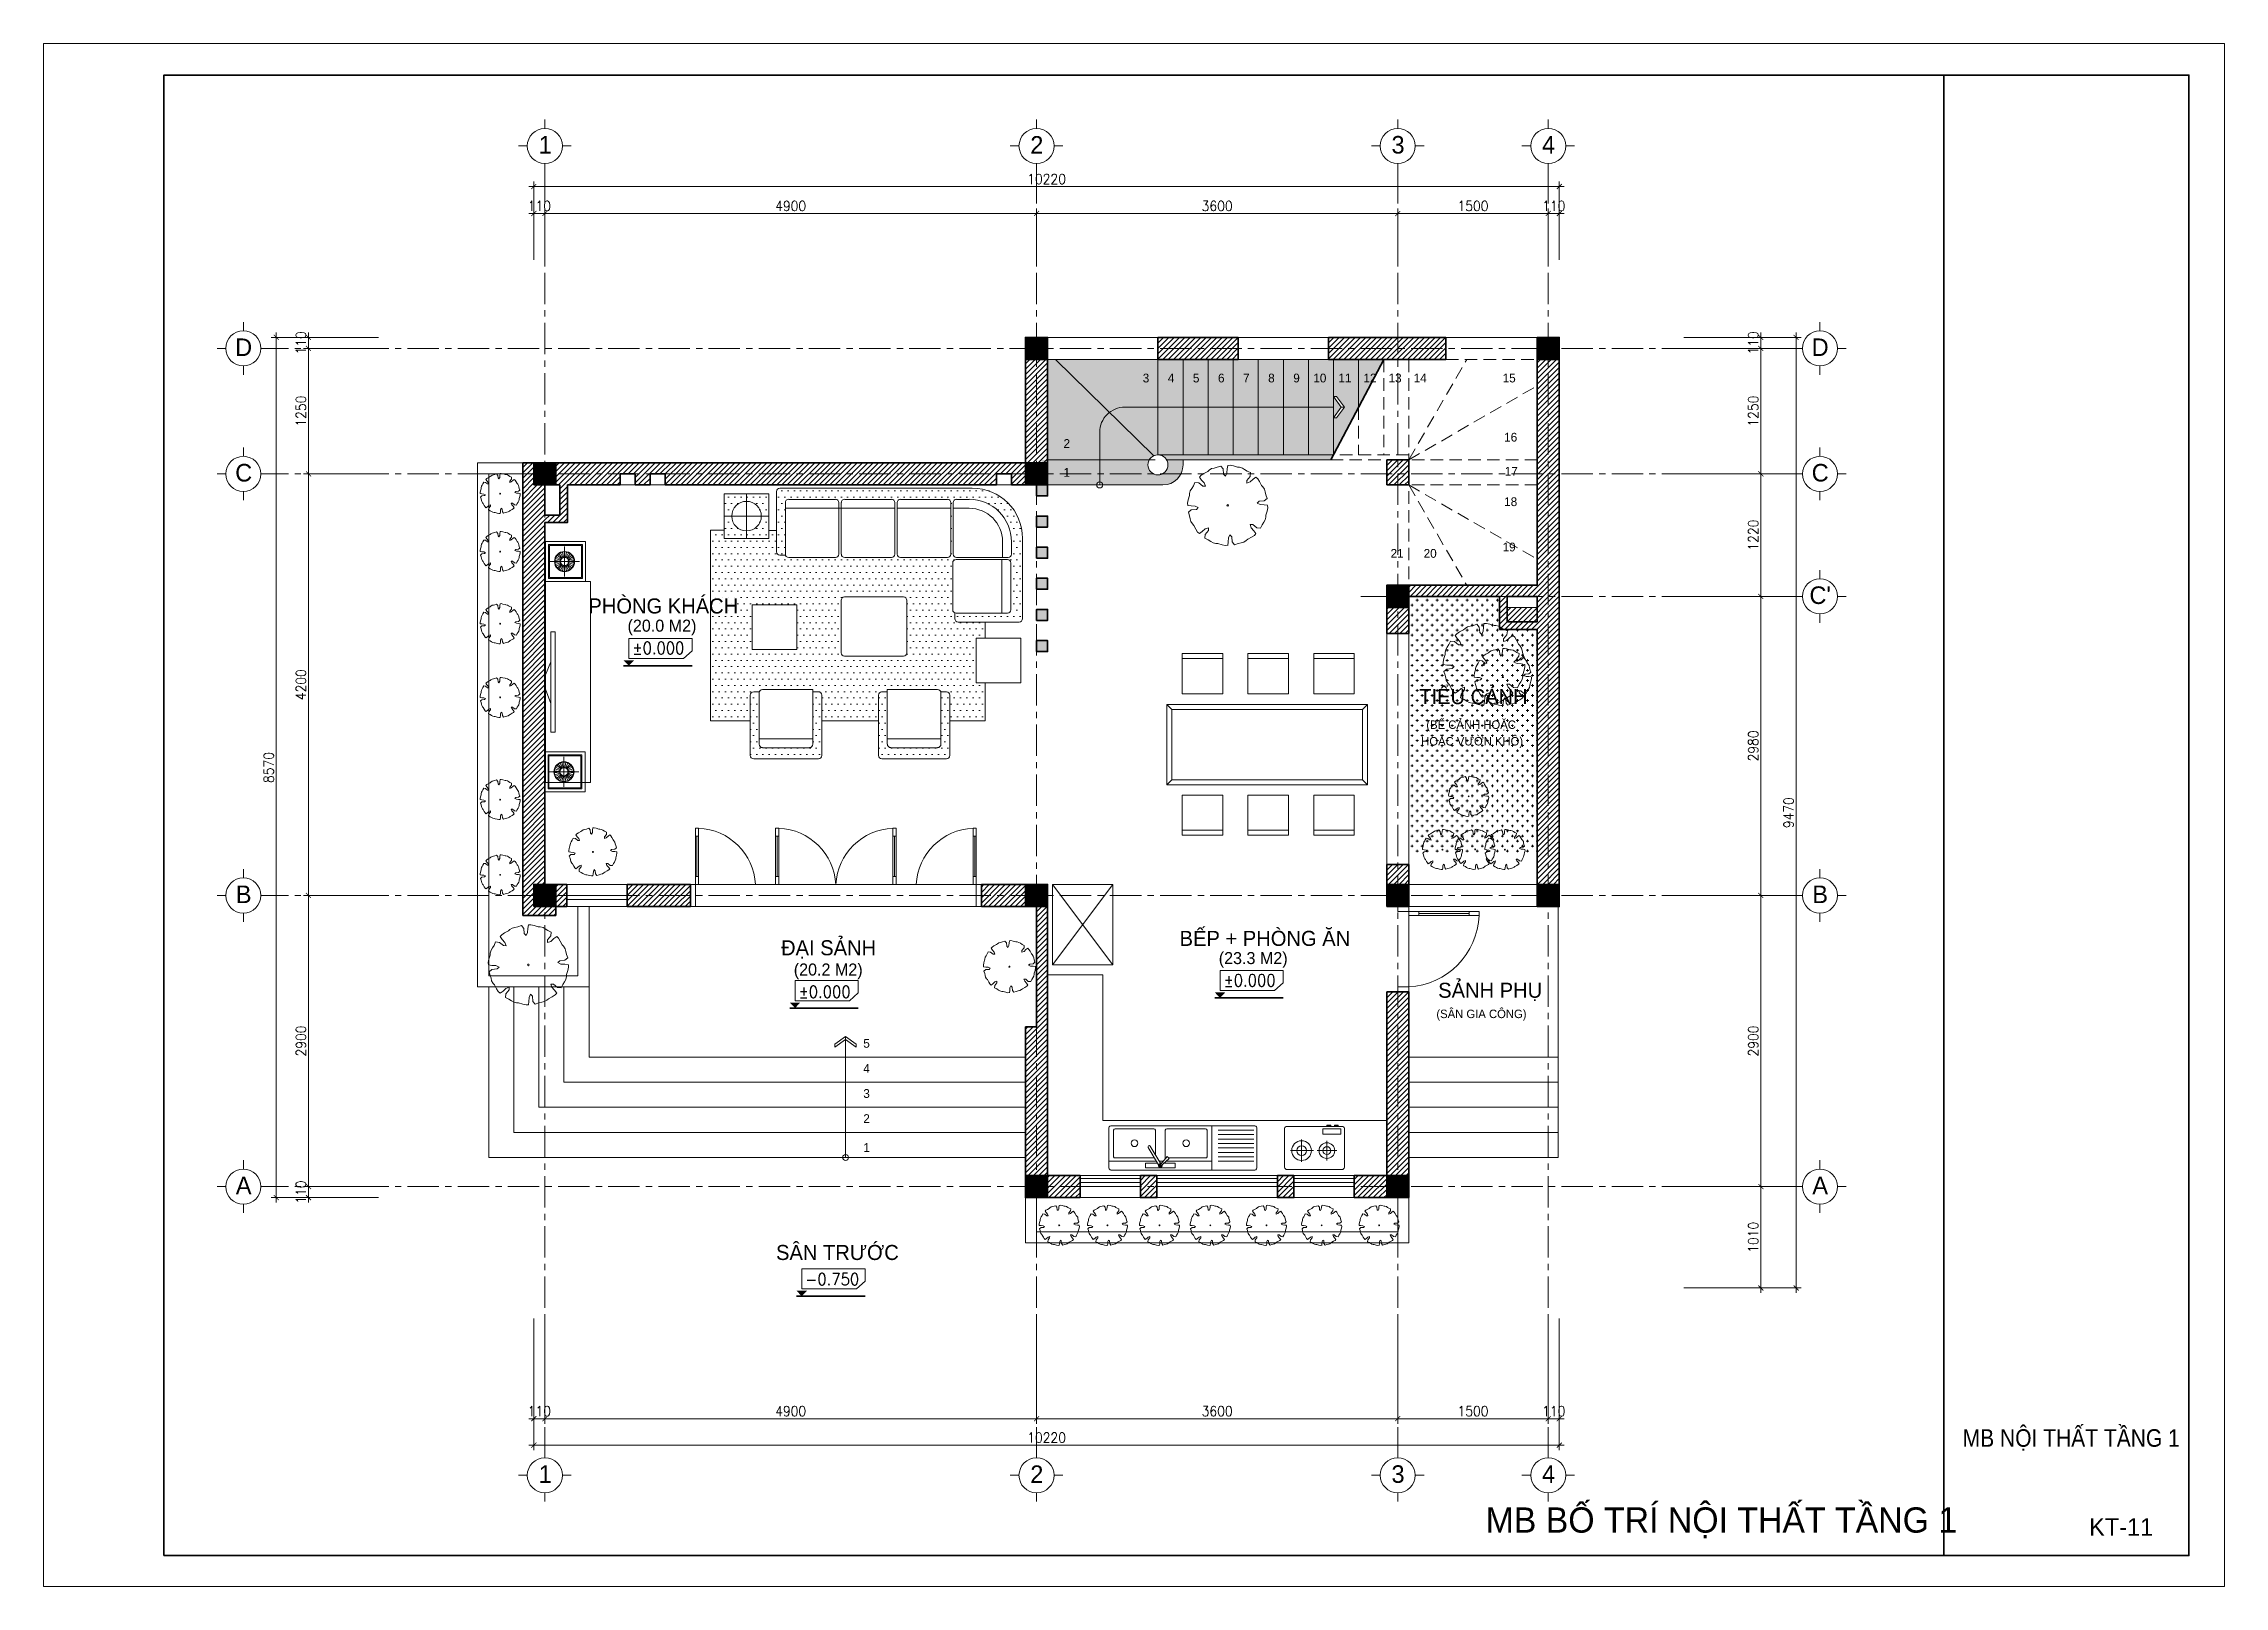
# Model space of a CAD drawing. Header units: millimetres. Extents: x -529782 to -142003, y -492574 to -273331.
# Drawn here: x -270099 to -248366, y -390810 to -375441 of the extents above; entities that cross this region are included whole.
import ezdxf
from ezdxf.enums import TextEntityAlignment as Align

# ---------------------------------------------------------------- set-up
doc = ezdxf.new("R2010")
doc.units = ezdxf.units.MM
doc.header["$LTSCALE"] = 500
doc.header["$MEASUREMENT"] = 0
doc.header["$PDMODE"] = 3
doc.linetypes.add('CENTER', pattern=[2, 1.25, -0.25, 0.25, -0.25])
doc.linetypes.add('HIDDEN', pattern=[0.375, 0.25, -0.125])
doc.layers.get('0').update_dxf_attribs({"linetype": 'CONTINUOUS', "lineweight": 13})
doc.layers.get('Defpoints').update_dxf_attribs({"color": 255, "linetype": 'CONTINUOUS', "lineweight": 13})
for name, color, linetype, lineweight in [('1.cat 30', 30, 'CONTINUOUS', 35), ('1.cot', 2, 'CONTINUOUS', 35), ('2.thay 145', 145, 'CONTINUOUS', 18), ('3.manh 08', 8, 'CONTINUOUS', 9), ('4.dim 08', 8, 'CONTINUOUS', 13), ('6.khuat 75', 75, 'HIDDEN', 18), ('7.tim 67', 67, 'CENTER', 9), ('8.vat lieu 08', 8, 'CONTINUOUS', 5), ('9.text \xad white', 7, 'CONTINUOUS', 15), ('CA.manh 08', 8, 'CONTINUOUS', 9), ('CA.thay 145', 145, 'CONTINUOUS', 18), ('noithat', 15, 'CONTINUOUS', 9)]:
    doc.layers.add(name, color=color, linetype=linetype, lineweight=lineweight)
doc.styles.add('CA.JSC1', font='')
doc.styles.get("Standard").update_dxf_attribs({"font": 'txt.shx', "width": 0.9})
doc.styles.add('VnAvantH', font='')
doc.styles.get('CA.JSC1').set_extended_font_data('.VnAvantH')
doc.styles.get('VnAvantH').set_extended_font_data('.VnAvantH')
doc.dimstyles.new('CA 50', dxfattribs={"dimscale": 0, "dimtxt": 100, "dimasz": 50, "dimexe": 50, "dimexo": 0, "dimgap": 25, "dimtad": 1, "dimdec": 0, "dimzin": 0, "dimdsep": 46, "dimtxsty": 'Standard', "dimblk": 'ARCHTICK', "dimcen": 0.09, "dimdle": 50, "dimclrd": 256, "dimclre": 256, "dimclrt": 7, "dimadec": 0, "dimazin": 0, "dimtfac": 1, "dimtdec": 0, "dimtix": 1, "dimtmove": 2, "dimatfit": 3, "dimldrblk": 'DOT', "dimfxl": 1, "dimtolj": 1, "dimtzin": 0, "dimarcsym": 0})

msp = doc.modelspace()

# ---------------------------------------------------------------- texts
at = {"layer": '9.text \xad white'}
for s, height, style, p in [('3', 87.5, 'VnAvantH', (-259145.4, -378816.2)), ('4', 87.5, 'VnAvantH', (-258895.4, -378816.2)), ('5', 87.5, 'VnAvantH', (-258645.4, -378816.2)), ('6', 87.5, 'VnAvantH', (-258395.4, -378816.2)), ('7', 87.5, 'VnAvantH', (-258145.4, -378816.2)), ('8', 87.5, 'VnAvantH', (-257895.4, -378816.2)), ('9', 87.5, 'VnAvantH', (-257645.4, -378816.2)), ('10', 87.5, 'VnAvantH', (-257445.4, -378816.2)), ('11', 87.5, 'VnAvantH', (-257195.4, -378816.2)), ('12', 87.5, 'VnAvantH', (-256945.4, -378816.2)), ('13', 87.5, 'VnAvantH', (-256695.4, -378816.2)), ('14', 87.5, 'VnAvantH', (-256445.4, -378816.2)), ('15', 87.5, 'VnAvantH', (-255558.4, -378816.2)), ('2', 87.5, 'VnAvantH', (-259934.9, -379468.7)), ('16', 87.5, 'VnAvantH', (-255543.4, -379405.7)), ('1', 87.5, 'VnAvantH', (-259934.9, -379756.7)), ('17', 87.5, 'VnAvantH', (-255537.9, -379745.2)), ('18', 87.5, 'VnAvantH', (-255543.4, -380048.2)), ('21', 87.5, 'VnAvantH', (-256675.4, -380563.2)), ('20', 87.5, 'VnAvantH', (-256345.9, -380563.2)), ('19', 87.5, 'VnAvantH', (-255558.9, -380499.7)), ('phßng kh¸ch', 150, 'CA.JSC1', (-264670, -381118.1)), ('(20.0 M2)', 120, 'CA.JSC1', (-264279.9, -381299.5)), ('tiÓu c¶nh', 150, 'CA.JSC1', (-256390.5, -382021.2)), ('(bÓ c¶nh hoÆc ', 84, 'CA.JSC1', (-256319, -382267.9)), ('hoÆc v\xadên kh«)', 84, 'CA.JSC1', (-256370.5, -382432.9)), ('bÕp + phßng ¨n', 150, 'CA.JSC1', (-258778, -384429.7)), ('®¹i s¶nh', 150, 'CA.JSC1', (-262750, -384523.2)), ('(20.2 M2)', 120, 'CA.JSC1', (-262623.4, -384725)), ('(23.3 M2)', 120, 'CA.JSC1', (-258387.9, -384611)), ('s¶nh phô', 150, 'CA.JSC1', (-256201, -384946.7)), ('(s©n gia c«ng)', 84, 'CA.JSC1', (-256219, -385148.9)), ('5', 87.5, 'VnAvantH', (-261930.4, -385444.2)), ('4', 87.5, 'VnAvantH', (-261930.4, -385694.2)), ('3', 87.5, 'VnAvantH', (-261930.4, -385944.2)), ('2', 87.5, 'VnAvantH', (-261930.4, -386194.2)), ('1', 87.5, 'VnAvantH', (-261930.4, -386482.2)), ('s©n tr\xadíc', 150, 'CA.JSC1', (-262800, -387558.7)), ('mb bè trÝ néi thÊt tÇng 1', 252, 'CA.JSC1', (-255728.2, -390275.1))]:
    msp.add_text(s, height=height, dxfattribs=dict(at, style=style)).set_placement(p)
at = {"layer": '9.text \xad white', "style": 'CA.JSC1', "width": 0.894848}
msp.add_text('mb néi thÊt tÇng 1', height=175, dxfattribs=at).set_placement((-250973.9, -389419.5))
at = {"layer": '9.text \xad white', "style": 'CA.JSC1'}
msp.add_text('kt-11', height=175, dxfattribs=at).set_placement((-249394.6, -390306), align=Align.CENTER)
at = {"layer": '9.text \xad white', "lineweight": 100, "char_height": 120, "width": 546.9, "attachment_point": 1}
for s, insert in [('%%P0.000', (-264231.7, -381402)), ('%%P0.000', (-262575.2, -384827.5)), ('%%P0.000', (-258339.7, -384713.5)), ('-0.750', (-262508.2, -387690))]:
    msp.add_mtext(s, dxfattribs=dict(at, insert=insert))

# ---------------------------------------------------------------- blocks, each defined once
blk = doc.blocks.new('A$C013112A4')
at = {"layer": 'noithat'}
for p, q in [((136, 2196), (136, 2641)), ((136, 2641), (581, 2641)), ((359, 2641), (359, 2196)), ((581, 2641), (581, 2196)), ((657, 2062), (657, 2663)), ((690, 2697), (2609, 2697)), ((136, 2418), (581, 2418)), ((746, 2552), (746, 2040)), ((1280, 2496), (746, 2496)), ((1246, 2585), (779, 2585)), ((1280, 2040), (1280, 2552)), ((1281, 2496), (1303, 2496)), ((1303, 2040), (1303, 2552)), ((1303, 2496), (1837, 2496)), ((1337, 2585), (1804, 2585)), ((1837, 2552), (1837, 2040)), ((1860, 2040), (1860, 2552)), ((1860, 2496), (2394, 2496)), ((1894, 2585), (2361, 2585)), ((2394, 2552), (2394, 2040)), ((2417, 2040), (2417, 2552)), ((2417, 2496), (2576, 2496)), ((2451, 2585), (2576, 2585)), ((2451, 2585), (2576, 2585)), ((0, 2277), (0, 1088)), ((0, 2277), (136, 2277)), ((581, 2196), (136, 2196)), ((657, 2273), (581, 2273)), ((3110, 2196), (3110, 1451)), ((746, 2029), (690, 2029)), ((779, 2007), (1246, 2007)), ((1804, 2007), (1337, 2007)), ((2361, 2007), (1894, 2007)), ((2447, 1985), (2959, 1985)), ((2965, 2007), (2451, 2007)), ((2903, 1985), (2903, 1451)), ((2910, 2163), (2910, 2007)), ((2999, 2163), (2999, 2040)), ((2414, 1485), (2414, 1952)), ((2992, 1952), (2992, 1485)), ((414, 1088, 151), (414, 1533, 151)), ((414, 1533, 151), (859, 1533, 151)), ((859, 1533, 151), (859, 1088, 151)), ((1302, 1579), (1302, 1057)), ((1923, 1613), (1336, 1613)), ((1957, 1057), (1957, 1579)), ((2436, 1451), (2436, 1396)), ((2959, 1451), (2447, 1451)), ((2469, 1362), (3076, 1362)), ((2736, 1201), (2736, 1362)), ((3110, 1451), (3110, 1396)), ((0, 1088), (0, 379)), ((859, 1088, 151), (414, 1088, 151)), ((2646, 756, 151), (2646, 1201, 151)), ((2646, 1201, 151), (3091, 1201, 151)), ((3091, 1201, 151), (3091, 756, 151)), ((1336, 1024), (1923, 1024)), ((485, 668), (430, 668)), ((485, 145), (485, 656)), ((519, 690), (1019, 690)), ((1019, 690), (1019, 145)), ((1075, 668), (1019, 668)), ((1707, 668), (1762, 668)), ((1762, 690), (1762, 145)), ((2263, 690), (1762, 690)), ((2296, 668), (2352, 668)), ((2296, 145), (2296, 656)), ((3091, 756, 151), (2646, 756, 151)), ((2736, 379), (2736, 756)), ((396, 634), (396, 33)), ((1108, 33), (1108, 634)), ((1673, 33), (1673, 634)), ((2385, 634), (2385, 33)), ((0, 379), (396, 379)), ((1108, 379), (1673, 379)), ((2385, 379), (2736, 379)), ((430, 0), (1075, 0)), ((1019, 200), (485, 200)), ((986, 111), (519, 111)), ((2352, 0), (1707, 0)), ((1762, 200), (2296, 200)), ((1796, 111), (2263, 111))]:
    blk.add_line(p, q, dxfattribs=at)
blk.add_circle((359, 2418), 147, dxfattribs=at)
for centre, radius, start, end in [((690, 2663), 33.4, 90, 180), ((2609, 2196), 501, 0, 90), ((779, 2552), 33.4, 90, 180), ((1246, 2552), 33.4, 0, 90), ((1337, 2552), 33.4, 90, 180), ((1804, 2552), 33.4, 0, 90), ((1894, 2552), 33.4, 90, 180), ((2361, 2552), 33.4, 0, 90), ((2451, 2552), 33.4, 90, 180), ((2576, 2163), 423, 0, 90), ((2576, 2163), 334, 0, 90), ((690, 2062), 33.4, 180, 270), ((779, 2040), 33.4, 180, 270), ((1246, 2040), 33.4, 270, 0), ((1337, 2040), 33.4, 180, 270), ((1804, 2040), 33.4, 270, 0), ((1894, 2040), 33.4, 180, 270), ((2361, 2040), 33.4, 270, 0), ((2447, 1952), 33.4, 90, 180), ((2451, 2040), 33.4, 180, 270), ((2959, 1952), 33.4, 0, 90), ((2965, 2040), 33.4, 270, 0), ((1336, 1579), 33.4, 90, 180), ((1923, 1579), 33.4, 0, 90), ((2447, 1485), 33.4, 180, 270), ((2469, 1396), 33.4, 180, 270), ((2959, 1485), 33.4, 270, 0), ((3076, 1396), 33.4, 270, 0), ((1336, 1057), 33.4, 180, 270), ((1923, 1057), 33.4, 270, 0), ((430, 634), 33.4, 90, 180), ((519, 656), 33.4, 90, 180), ((1075, 634), 33.4, 0, 90), ((1707, 634), 33.4, 90, 180), ((2263, 656), 33.4, 0, 90), ((2352, 634), 33.4, 0, 90), ((430, 33), 33.4, 180, 270), ((519, 145), 33.4, 180, 270), ((986, 145), 33.4, 270, 0), ((1075, 33), 33.4, 270, 0), ((1707, 33), 33.4, 180, 270), ((1796, 145), 33.4, 180, 270), ((2263, 145), 33.4, 270, 0), ((2352, 33), 33.4, 270, 0)]:
    blk.add_arc(centre, radius, start, end, dxfattribs=at)
blk = doc.blocks.new('A$C5087272F')
at = {"layer": 'noithat'}
for p, q in [((0, 500), (500, 500)), ((0, 0), (0, 500)), ((40, 460), (460, 460)), ((40, 40), (40, 460)), ((50, 450), (450, 450)), ((50, 50), (50, 450)), ((200, 260), (141, 287)), ((206, 270), (153, 309)), ((214, 279), (170, 327)), ((223, 286), (190, 342)), ((233, 290), (213, 352)), ((245, 293), (238, 357)), ((250, 425), (250, 50)), ((256, 293), (263, 357)), ((267, 290), (287, 352)), ((278, 286), (310, 342)), ((287, 279), (331, 327)), ((295, 270), (347, 309)), ((301, 260), (360, 287)), ((450, 450), (450, 50)), ((460, 460), (460, 40)), ((500, 500), (500, 0)), ((500, 0), (0, 0)), ((460, 40), (40, 40)), ((450, 50), (50, 50)), ((438, 238), (63, 238)), ((195, 238), (130, 238)), ((197, 249), (133, 263)), ((197, 227), (133, 213)), ((200, 216), (141, 189)), ((206, 206), (153, 167)), ((214, 197), (170, 149)), ((223, 190), (190, 134)), ((233, 186), (213, 124)), ((245, 183), (238, 119)), ((256, 183), (263, 119)), ((267, 186), (287, 124)), ((278, 190), (310, 134)), ((287, 197), (331, 149)), ((295, 206), (347, 167)), ((301, 216), (360, 189)), ((304, 249), (368, 263)), ((304, 227), (368, 213)), ((305, 238), (370, 238))]:
    blk.add_line(p, q, dxfattribs=at)
for radius in [125, 120, 55, 50]:
    blk.add_circle((250, 238), radius, dxfattribs=at)
blk = doc.blocks.new('A$C2BDB356E')
at = {"layer": 'noithat', "color": 135, "linetype": 'Continuous'}
for p, q in [((0, 600), (0, 700)), ((0, 700), (40, 700)), ((40, 700), (40, 600)), ((40, 600), (0, 600)), ((0, 100), (0, 0)), ((40, 100), (0, 100)), ((40, 0), (40, 100)), ((0, 0), (40, 0))]:
    blk.add_line(p, q, dxfattribs=at)
at = {"layer": 'noithat', "color": 8, "linetype": 'Continuous'}
for p, q in [((0, 100), (0, 600)), ((20, 600), (20, 100)), ((40, 600), (40, 100))]:
    blk.add_line(p, q, dxfattribs=at)
at = {"layer": 'noithat', "color": 1, "linetype": 'Continuous'}
blk.add_arc((10, 740), 741, 272.3061, 356.8812, dxfattribs=at)
blk = doc.blocks.new('mui ten')
at = {"layer": '2.thay 145', "color": 2}
for points in [[(216, 214), (154, 214), (0, 0), (62, 0)], [(62, 0), (0, 0), (154, -214), (216, -214)]]:
    blk.add_lwpolyline(points, close=True, dxfattribs=at)
blk = doc.blocks.new('A$C46190709')
at = {"layer": 'noithat'}
for p, q in [((152, 1411), (152, 1811)), ((152, 1811), (556, 1811)), ((152, 1761), (556, 1761)), ((556, 1811), (556, 1411)), ((806, 1411), (806, 1811)), ((806, 1811), (1211, 1811)), ((806, 1761), (1211, 1761)), ((1211, 1811), (1211, 1411)), ((1463, 1411), (1463, 1811)), ((1463, 1811), (1868, 1811)), ((1463, 1761), (1868, 1761)), ((1868, 1811), (1868, 1411)), ((556, 1411), (152, 1411)), ((1211, 1411), (806, 1411)), ((1868, 1411), (1463, 1411)), ((0, 1304), (50, 1254)), ((0, 503), (0, 1304)), ((0, 1304), (2000, 1304)), ((50, 553), (50, 1254)), ((50, 1254), (1950, 1254)), ((1950, 1254), (2000, 1304)), ((1950, 1254), (1950, 553)), ((2000, 1304), (2000, 503)), ((0, 503), (50, 553)), ((2000, 503), (0, 503)), ((1950, 553), (50, 553)), ((2000, 503), (1950, 553)), ((152, 400), (152, 0)), ((556, 400), (152, 400)), ((556, 0), (556, 400)), ((806, 400), (806, 0)), ((1211, 400), (806, 400)), ((1211, 0), (1211, 400)), ((1463, 400), (1463, 0)), ((1868, 400), (1463, 400)), ((1868, 0), (1868, 400)), ((152, 50), (556, 50)), ((152, 0), (556, 0)), ((806, 50), (1211, 50)), ((806, 0), (1211, 0)), ((1463, 50), (1868, 50)), ((1463, 0), (1868, 0))]:
    blk.add_line(p, q, dxfattribs=at)
blk = doc.blocks.new('A$C1A9D127A')
at = {"layer": 'noithat', "color": 135, "linetype": 'Continuous'}
for p, q in [((50, 110), (0, 110)), ((0, 110), (0, 0)), ((50, 0), (50, 110)), ((0, 0), (50, 0))]:
    blk.add_line(p, q, dxfattribs=at)
blk = doc.blocks.new('A$C30FB348B')
at = {"layer": 'noithat', "linetype": 'Continuous'}
for p, q in [((573, 441), (27, 441)), ((0, 34), (0, 421)), ((60, 254), (290, 254)), ((171, 365), (171, 143)), ((325, 254), (522, 254)), ((423, 352), (423, 156)), ((600, 421), (600, 34)), ((573, 14), (27, 14)), ((384, 36), (384, 89)), ((384, 89), (561, 89)), ((561, 36), (384, 36)), ((424, 9), (424, 0)), ((461, 9), (424, 9)), ((424, 0), (461, 0)), ((461, 0), (461, 9)), ((498, 9), (498, 0)), ((535, 9), (498, 9)), ((498, 0), (535, 0)), ((535, 0), (535, 9)), ((561, 89), (561, 36))]:
    blk.add_line(p, q, dxfattribs=at)
for centre, radius in [((171, 254), 98.1), ((171, 254), 49), ((423, 254), 78.4), ((423, 254), 39.2)]:
    blk.add_circle(centre, radius, dxfattribs=at)
for centre, start, end in [((24, 417), 82.345, 169.4019), ((576, 417), 10.6042, 97.6519), ((24, 38), 190.6002, 277.664), ((576, 38), 262.342, 349.3978)]:
    blk.add_arc(centre, 24.4, start, end, dxfattribs=at)
blk = doc.blocks.new('A$C6E1B72D1')
at = {"layer": 'noithat', "linetype": 'Continuous'}
for p, q in [((1444, 443), (32, 443)), ((449, 443), (450, 0)), ((0, 421), (0, 22)), ((449, 354), (908, 354)), ((497, 310), (497, 43)), ((514, 321), (881, 321)), ((1111, 421), (815, 421)), ((815, 421), (815, 373)), ((929, 373), (815, 373)), ((968, 408), (876, 326)), ((876, 326), (895, 308)), ((895, 308), (974, 402)), ((915, 43), (915, 331)), ((934, 354), (973, 354)), ((950, 373), (962, 373)), ((958, 380), (1063, 204)), ((958, 380), (958, 380)), ((980, 391), (980, 390)), ((980, 390), (1085, 216)), ((990, 373), (1111, 373)), ((1476, 354), (1002, 354)), ((1011, 43), (1011, 291)), ((1412, 321), (1022, 321)), ((1111, 373), (1111, 421)), ((1428, 310), (1428, 43)), ((1476, 421), (1477, 22)), ((32, 0), (1445, 0)), ((514, 32), (899, 32)), ((1412, 32), (1027, 32))]:
    blk.add_line(p, q, dxfattribs=at)
at = {"layer": 'noithat', "color": 156}
for p, q in [((32, 354), (385, 354)), ((32, 310), (385, 310)), ((32, 266), (385, 266)), ((32, 221), (385, 221)), ((32, 177), (385, 177)), ((32, 133), (385, 133)), ((32, 89), (385, 89)), ((32, 44), (385, 44))]:
    blk.add_line(p, q, dxfattribs=at)
at = {"layer": 'noithat', "linetype": 'Continuous'}
for centre in [(706, 175), (1220, 175)]:
    blk.add_circle(centre, 33.2, dxfattribs=at)
for centre, radius, start, end in [((28, 415), 28.5, 81.5315, 167.6795), ((1448, 415), 28.6, 12.3232, 98.464), ((511, 307), 14.3, 81.5397, 167.6737), ((962, 397), 18.1, 250.499, 208.8114), ((967, 401), 7.15, 9.8561, 85.6026), ((1414, 307), 14.3, 12.3161, 98.4706), ((28, 28), 28.5, 192.3227, 278.4682), ((511, 46), 14.3, 192.3306, 278.4597), ((901, 46), 14.3, 261.5343, 347.6754), ((1025, 46), 14.3, 192.3246, 278.4657), ((1074, 210), 12.2, 210.1499, 27.9558), ((1414, 46), 14.3, 261.524, 347.6856), ((1449, 28), 28.6, 261.5349, 347.6766)]:
    blk.add_arc(centre, radius, start, end, dxfattribs=at)
blk = doc.blocks.new('ki hieu cost')
at = {"layer": '1.cat 30'}
blk.add_line((-119313, -196390), (-118176, -196390), dxfattribs=at)
at = {"layer": '3.manh 08'}
blk.add_lwpolyline([(-119227, -195934), (-119227, -196268), (-118320, -196268), (-118176, -196139), (-118176, -195934)], close=True, dxfattribs=at)
blk.add_solid([(-119313, -196299), (-119142, -196299), (-119227, -196390)], dxfattribs=at)
blk = doc.blocks.new('A$C4C885104')
at = {"color": 116}
for p, q in [((198, 1033), (174, 1007)), ((174, 1007), (204, 964)), ((239, 1060), (198, 1033)), ((204, 964), (244, 921)), ((296, 1090), (239, 1060)), ((317, 1109), (296, 1090)), ((354, 1132), (317, 1109)), ((392, 1141), (354, 1132)), ((437, 1151), (392, 1141)), ((489, 1170), (437, 1151)), ((523, 1128), (489, 1170)), ((531, 1052), (523, 1128)), ((558, 1023), (531, 1052)), ((579, 1069), (558, 1023)), ((582, 1128), (579, 1069)), ((591, 1179), (582, 1128)), ((626, 1181), (591, 1179)), ((674, 1171), (626, 1181)), ((736, 1152), (674, 1171)), ((764, 1151), (736, 1152)), ((807, 1141), (764, 1151)), ((840, 1121), (807, 1141)), ((879, 1096), (840, 1121)), ((874, 919), (875, 959)), ((875, 959), (923, 1018)), ((929, 1073), (879, 1096)), ((965, 977), (922, 937)), ((923, 1018), (929, 1073)), ((1008, 1007), (965, 977)), ((1034, 983), (1008, 1007)), ((1061, 942), (1034, 983)), ((10, 674), (0, 625)), ((29, 735), (10, 674)), ((30, 763), (29, 735)), ((40, 806), (30, 763)), ((60, 839), (40, 806)), ((85, 878), (60, 839)), ((108, 928), (85, 878)), ((163, 922), (108, 928)), ((222, 874), (163, 922)), ((262, 873), (222, 874)), ((244, 921), (262, 873)), ((922, 937), (874, 919)), ((1024, 623), (1053, 650)), ((1053, 650), (1129, 658)), ((1091, 885), (1061, 942)), ((1110, 864), (1091, 885)), ((1133, 827), (1110, 864)), ((1129, 658), (1171, 693)), ((1142, 789), (1133, 827)), ((1152, 745), (1142, 789)), ((1171, 693), (1152, 745)), ((0, 625), (2, 590)), ((1, 590), (53, 582)), ((53, 523), (11, 488)), ((11, 488), (30, 436)), ((30, 436), (40, 392)), ((40, 392), (49, 354)), ((49, 354), (72, 316)), ((53, 582), (112, 579)), ((129, 530), (53, 523)), ((72, 316), (91, 296)), ((112, 579), (158, 558)), ((158, 558), (129, 530)), ((1070, 602), (1024, 623)), ((1129, 599), (1070, 602)), ((1097, 303), (1122, 341)), ((1122, 341), (1142, 375)), ((1180, 591), (1129, 599)), ((1142, 375), (1152, 418)), ((1152, 418), (1153, 446)), ((1153, 446), (1172, 507)), ((1172, 507), (1182, 555)), ((1182, 555), (1180, 590)), ((91, 296), (121, 239)), ((121, 239), (148, 198)), ((148, 198), (174, 174)), ((174, 174), (217, 204)), ((217, 204), (260, 244)), ((259, 163), (253, 108)), ((253, 108), (303, 85)), ((307, 222), (259, 163)), ((260, 244), (308, 261)), ((303, 85), (342, 60)), ((308, 261), (307, 222)), ((342, 60), (375, 40)), ((375, 40), (418, 30)), ((418, 30), (446, 29)), ((446, 29), (508, 10)), ((508, 10), (556, 0)), ((556, 0), (591, 2)), ((591, 1), (600, 53)), ((600, 53), (603, 111)), ((603, 111), (624, 158)), ((624, 158), (651, 129)), ((651, 129), (659, 53)), ((659, 53), (693, 11)), ((693, 11), (745, 30)), ((745, 30), (790, 40)), ((790, 40), (828, 49)), ((828, 49), (865, 72)), ((865, 72), (886, 91)), ((886, 91), (943, 121)), ((920, 307), (960, 307)), ((938, 260), (920, 307)), ((977, 217), (938, 260)), ((943, 121), (984, 148)), ((960, 307), (1019, 258)), ((1008, 174), (977, 217)), ((984, 148), (1008, 174)), ((1019, 258), (1074, 253)), ((1074, 253), (1097, 303))]:
    blk.add_line(p, q, dxfattribs=at)
blk.add_ellipse((591, 590), major_axis=(-12.3, 0), ratio=0.999017, dxfattribs=at)
blk = doc.blocks.new('khung co loan')
at = {"layer": '1.cat 30'}
blk.add_lwpolyline([(1158, -14553), (1158, -303), (20658, -303), (20658, -14553)], close=True, dxfattribs=at)
blk.add_lwpolyline([(18298, -303), (18298, -14553)], dxfattribs=at)
at = {"layer": '3.manh 08'}
blk.add_lwpolyline([(0, -14850), (21000, -14850), (21000, 0), (0, 0)], close=True, dxfattribs=at)
blk = doc.blocks.new('A$C41BA5761')
at = {"layer": '2.thay 145'}
blk.add_lwpolyline([(840, 525, -3898660.642288), (840, 525, 0.000001), (840, 525, 0.000001)], format="xyb", dxfattribs=at)
at = {"layer": '3.manh 08'}
for p, q in [((525, 1050), (525, 875)), ((175, 525), (0, 525)), ((875, 525), (1050, 525)), ((525, 0), (525, 175))]:
    blk.add_line(p, q, dxfattribs=at)
blk.add_arc((525, 525), 350, 360, 359.9999, dxfattribs=at)
blk = doc.blocks.new('_ArchTick')
at = {"color": 1, "linetype": 'ByBlock', "const_width": 0.15}
blk.add_lwpolyline([(-0.5, -0.5), (0.5, 0.5)], dxfattribs=at)
blk = doc.blocks.new('*D628')
at = {"layer": '7.tim 67', "linetype": 'Continuous', "lineweight": -2, "transparency": 16777216}
for p, q in [((0, 2484), (-50, 2484)), ((0, 2022.5), (0, 2534)), ((0, 2484), (110, 2484)), ((110, 2022.5), (110, 2534)), ((110, 2484), (160, 2484))]:
    blk.add_line(p, q, dxfattribs=at)
at = {"layer": 'Defpoints', "color": 0, "linetype": 'Continuous', "transparency": 16777216}
for p in [(110, 2484), (0, 2022.5), (110, 2022.5)]:
    blk.add_point(p, dxfattribs=at)
at = {"layer": '7.tim 67', "linetype": 'Continuous', "lineweight": -2, "transparency": 16777216, "xscale": 50, "yscale": 50, "zscale": 50}
blk.add_blockref('_ArchTick', (0, 2484), dxfattribs=at)
at = {"layer": '7.tim 67', "linetype": 'Continuous', "lineweight": -2, "transparency": 16777216, "xscale": 50, "yscale": 50, "zscale": 50, "rotation": 180}
blk.add_blockref('_ArchTick', (110, 2484), dxfattribs=at)
at = {"layer": '7.tim 67', "color": 7, "linetype": 'Continuous', "transparency": 16777216, "insert": (55, 2559), "char_height": 100, "attachment_point": 5}
blk.add_mtext('\\A1;110', dxfattribs=at)
blk = doc.blocks.new('_DOT')
at = {"color": 1, "linetype": 'ByBlock'}
blk.add_line((-0.5, 0), (-1, 0), dxfattribs=at)
at = {"color": 1, "linetype": 'ByBlock', "const_width": 0.5}
blk.add_lwpolyline([(-0.25, 0, 1), (0.25, 0, 1)], format="xyb", close=True, dxfattribs=at)
blk = doc.blocks.new('*D629')
at = {"layer": '7.tim 67', "linetype": 'Continuous', "lineweight": -2, "transparency": 16777216}
for p, q in [((60, 2484), (5060, 2484)), ((110, 2022.5), (110, 2534)), ((5010, 2022.5), (5010, 2534))]:
    blk.add_line(p, q, dxfattribs=at)
at = {"layer": 'Defpoints', "color": 0, "linetype": 'Continuous', "transparency": 16777216}
for p in [(5010, 2484), (110, 2022.5), (5010, 2022.5)]:
    blk.add_point(p, dxfattribs=at)
at = {"layer": '7.tim 67', "linetype": 'Continuous', "lineweight": -2, "transparency": 16777216, "xscale": 50, "yscale": 50, "zscale": 50, "rotation": 180}
blk.add_blockref('_ArchTick', (110, 2484), dxfattribs=at)
at = {"layer": '7.tim 67', "linetype": 'Continuous', "lineweight": -2, "transparency": 16777216, "xscale": 50, "yscale": 50, "zscale": 50}
blk.add_blockref('_ArchTick', (5010, 2484), dxfattribs=at)
at = {"layer": '7.tim 67', "color": 7, "linetype": 'Continuous', "transparency": 16777216, "insert": (2560, 2559), "char_height": 100, "attachment_point": 5}
blk.add_mtext('\\A1;4900', dxfattribs=at)
blk = doc.blocks.new('*D630')
at = {"layer": '7.tim 67', "linetype": 'Continuous', "lineweight": -2, "transparency": 16777216}
for p, q in [((4960, 2484), (8660, 2484)), ((5010, 2022.5), (5010, 2534)), ((8610, 2022.5), (8610, 2534))]:
    blk.add_line(p, q, dxfattribs=at)
at = {"layer": 'Defpoints', "color": 0, "linetype": 'Continuous', "transparency": 16777216}
for p in [(8610, 2484), (5010, 2022.5), (8610, 2022.5)]:
    blk.add_point(p, dxfattribs=at)
at = {"layer": '7.tim 67', "linetype": 'Continuous', "lineweight": -2, "transparency": 16777216, "xscale": 50, "yscale": 50, "zscale": 50, "rotation": 180}
blk.add_blockref('_ArchTick', (5010, 2484), dxfattribs=at)
at = {"layer": '7.tim 67', "linetype": 'Continuous', "lineweight": -2, "transparency": 16777216, "xscale": 50, "yscale": 50, "zscale": 50}
blk.add_blockref('_ArchTick', (8610, 2484), dxfattribs=at)
at = {"layer": '7.tim 67', "color": 7, "linetype": 'Continuous', "transparency": 16777216, "insert": (6810, 2559), "char_height": 100, "attachment_point": 5}
blk.add_mtext('\\A1;3600', dxfattribs=at)
blk = doc.blocks.new('*D631')
at = {"layer": '7.tim 67', "linetype": 'Continuous', "lineweight": -2, "transparency": 16777216}
for p, q in [((8560, 2484), (10160, 2484)), ((8610, 2022.5), (8610, 2534)), ((10110, 2022.5), (10110, 2534))]:
    blk.add_line(p, q, dxfattribs=at)
at = {"layer": 'Defpoints', "color": 0, "linetype": 'Continuous', "transparency": 16777216}
for p in [(10110, 2484), (8610, 2022.5), (10110, 2022.5)]:
    blk.add_point(p, dxfattribs=at)
at = {"layer": '7.tim 67', "linetype": 'Continuous', "lineweight": -2, "transparency": 16777216, "xscale": 50, "yscale": 50, "zscale": 50, "rotation": 180}
blk.add_blockref('_ArchTick', (8610, 2484), dxfattribs=at)
at = {"layer": '7.tim 67', "linetype": 'Continuous', "lineweight": -2, "transparency": 16777216, "xscale": 50, "yscale": 50, "zscale": 50}
blk.add_blockref('_ArchTick', (10110, 2484), dxfattribs=at)
at = {"layer": '7.tim 67', "color": 7, "linetype": 'Continuous', "transparency": 16777216, "insert": (9360, 2559), "char_height": 100, "attachment_point": 5}
blk.add_mtext('\\A1;1500', dxfattribs=at)
blk = doc.blocks.new('*D632')
at = {"layer": '7.tim 67', "linetype": 'Continuous', "lineweight": -2, "transparency": 16777216}
for p, q in [((10110, 2484), (10060, 2484)), ((10110, 2022.5), (10110, 2534)), ((10110, 2484), (10220, 2484)), ((10220, 2022.5), (10220, 2534)), ((10220, 2484), (10270, 2484))]:
    blk.add_line(p, q, dxfattribs=at)
at = {"layer": 'Defpoints', "color": 0, "linetype": 'Continuous', "transparency": 16777216}
for p in [(10220, 2484), (10110, 2022.5), (10220, 2022.5)]:
    blk.add_point(p, dxfattribs=at)
at = {"layer": '7.tim 67', "linetype": 'Continuous', "lineweight": -2, "transparency": 16777216, "xscale": 50, "yscale": 50, "zscale": 50}
blk.add_blockref('_ArchTick', (10110, 2484), dxfattribs=at)
at = {"layer": '7.tim 67', "linetype": 'Continuous', "lineweight": -2, "transparency": 16777216, "xscale": 50, "yscale": 50, "zscale": 50, "rotation": 180}
blk.add_blockref('_ArchTick', (10220, 2484), dxfattribs=at)
at = {"layer": '7.tim 67', "color": 7, "linetype": 'Continuous', "transparency": 16777216, "insert": (10165, 2559), "char_height": 100, "attachment_point": 5}
blk.add_mtext('\\A1;110', dxfattribs=at)
blk = doc.blocks.new('*D633')
at = {"layer": '7.tim 67', "linetype": 'Continuous', "lineweight": -2, "transparency": 16777216}
for p, q in [((-50, 2752.5), (10270, 2752.5)), ((0, 2022.5), (0, 2802.5)), ((10220, 2022.5), (10220, 2802.5))]:
    blk.add_line(p, q, dxfattribs=at)
at = {"layer": 'Defpoints', "color": 0, "linetype": 'Continuous', "transparency": 16777216}
for p in [(10220, 2752.5), (0, 2022.5), (10220, 2022.5)]:
    blk.add_point(p, dxfattribs=at)
at = {"layer": '7.tim 67', "linetype": 'Continuous', "lineweight": -2, "transparency": 16777216, "xscale": 50, "yscale": 50, "zscale": 50, "rotation": 180}
blk.add_blockref('_ArchTick', (0, 2752.5), dxfattribs=at)
at = {"layer": '7.tim 67', "linetype": 'Continuous', "lineweight": -2, "transparency": 16777216, "xscale": 50, "yscale": 50, "zscale": 50}
blk.add_blockref('_ArchTick', (10220, 2752.5), dxfattribs=at)
at = {"layer": '7.tim 67', "color": 7, "linetype": 'Continuous', "transparency": 16777216, "insert": (5110, 2827.5), "char_height": 100, "attachment_point": 5}
blk.add_mtext('\\A1;10220', dxfattribs=at)
blk = doc.blocks.new('*D634')
at = {"layer": '7.tim 67', "linetype": 'Continuous', "lineweight": -2, "transparency": 16777216}
for p, q in [((-1548, 1250), (-2296, 1250)), ((-1548, 1140), (-2296, 1140)), ((-2246, 1250), (-2246, 1300)), ((-2246, 1250), (-2246, 1140)), ((-2246, 1140), (-2246, 1090))]:
    blk.add_line(p, q, dxfattribs=at)
at = {"layer": 'Defpoints', "color": 0, "linetype": 'Continuous', "transparency": 16777216}
for p in [(-2246, 1140), (-1548, 1250), (-1548, 1140)]:
    blk.add_point(p, dxfattribs=at)
at = {"layer": '7.tim 67', "linetype": 'Continuous', "lineweight": -2, "transparency": 16777216, "xscale": 50, "yscale": 50, "zscale": 50}
for p, rotation in [((-2246, 1250), 270), ((-2246, 1140), 90)]:
    blk.add_blockref('_ArchTick', p, dxfattribs=dict(at, rotation=rotation))
at = {"layer": '7.tim 67', "color": 7, "linetype": 'Continuous', "transparency": 16777216, "insert": (-2321, 1195), "char_height": 100, "attachment_point": 5, "rotation": 90}
blk.add_mtext('\\A1;110', dxfattribs=at)
blk = doc.blocks.new('*D635')
at = {"layer": '7.tim 67', "linetype": 'Continuous', "lineweight": -2, "transparency": 16777216}
for p, q in [((-1548, 1140), (-2296, 1140)), ((-2246, 1190), (-2246, -160)), ((-1548, -110), (-2296, -110))]:
    blk.add_line(p, q, dxfattribs=at)
at = {"layer": 'Defpoints', "color": 0, "linetype": 'Continuous', "transparency": 16777216}
for p in [(-1548, 1140), (-2246, -110), (-1548, -110)]:
    blk.add_point(p, dxfattribs=at)
at = {"layer": '7.tim 67', "linetype": 'Continuous', "lineweight": -2, "transparency": 16777216, "xscale": 50, "yscale": 50, "zscale": 50}
for p, rotation in [((-2246, 1140), 90), ((-2246, -110), 270)]:
    blk.add_blockref('_ArchTick', p, dxfattribs=dict(at, rotation=rotation))
at = {"layer": '7.tim 67', "color": 7, "linetype": 'Continuous', "transparency": 16777216, "insert": (-2321, 515), "char_height": 100, "attachment_point": 5, "rotation": 90}
blk.add_mtext('\\A1;1250', dxfattribs=at)
blk = doc.blocks.new('*D636')
at = {"layer": '7.tim 67', "linetype": 'Continuous', "lineweight": -2, "transparency": 16777216}
for p, q in [((-1548, -110), (-2296, -110)), ((-2246, -60), (-2246, -4360)), ((-1548, -4310), (-2296, -4310))]:
    blk.add_line(p, q, dxfattribs=at)
at = {"layer": 'Defpoints', "color": 0, "linetype": 'Continuous', "transparency": 16777216}
for p in [(-1548, -110), (-2246, -4310), (-1548, -4310)]:
    blk.add_point(p, dxfattribs=at)
at = {"layer": '7.tim 67', "linetype": 'Continuous', "lineweight": -2, "transparency": 16777216, "xscale": 50, "yscale": 50, "zscale": 50}
for p, rotation in [((-2246, -110), 90), ((-2246, -4310), 270)]:
    blk.add_blockref('_ArchTick', p, dxfattribs=dict(at, rotation=rotation))
at = {"layer": '7.tim 67', "color": 7, "linetype": 'Continuous', "transparency": 16777216, "insert": (-2321, -2210), "char_height": 100, "attachment_point": 5, "rotation": 90}
blk.add_mtext('\\A1;4200', dxfattribs=at)
blk = doc.blocks.new('*D637')
at = {"layer": '7.tim 67', "linetype": 'Continuous', "lineweight": -2, "transparency": 16777216}
for p, q in [((-1548, -4310), (-2296, -4310)), ((-2246, -4260), (-2246, -7260)), ((-1548, -7210), (-2296, -7210))]:
    blk.add_line(p, q, dxfattribs=at)
at = {"layer": 'Defpoints', "color": 0, "linetype": 'Continuous', "transparency": 16777216}
for p in [(-1548, -4310), (-2246, -7210), (-1548, -7210)]:
    blk.add_point(p, dxfattribs=at)
at = {"layer": '7.tim 67', "linetype": 'Continuous', "lineweight": -2, "transparency": 16777216, "xscale": 50, "yscale": 50, "zscale": 50}
for p, rotation in [((-2246, -4310), 90), ((-2246, -7210), 270)]:
    blk.add_blockref('_ArchTick', p, dxfattribs=dict(at, rotation=rotation))
at = {"layer": '7.tim 67', "color": 7, "linetype": 'Continuous', "transparency": 16777216, "insert": (-2321, -5760), "char_height": 100, "attachment_point": 5, "rotation": 90}
blk.add_mtext('\\A1;2900', dxfattribs=at)
blk = doc.blocks.new('*D638')
at = {"layer": '7.tim 67', "linetype": 'Continuous', "lineweight": -2, "transparency": 16777216}
for p, q in [((-2246, -7210), (-2246, -7160)), ((-1548, -7210), (-2296, -7210)), ((-1548, -7320), (-2296, -7320)), ((-2246, -7210), (-2246, -7320)), ((-2246, -7320), (-2246, -7370))]:
    blk.add_line(p, q, dxfattribs=at)
at = {"layer": 'Defpoints', "color": 0, "linetype": 'Continuous', "transparency": 16777216}
for p in [(-2246, -7320), (-1548, -7210), (-1548, -7320)]:
    blk.add_point(p, dxfattribs=at)
at = {"layer": '7.tim 67', "linetype": 'Continuous', "lineweight": -2, "transparency": 16777216, "xscale": 50, "yscale": 50, "zscale": 50}
for p, rotation in [((-2246, -7210), 270), ((-2246, -7320), 90)]:
    blk.add_blockref('_ArchTick', p, dxfattribs=dict(at, rotation=rotation))
at = {"layer": '7.tim 67', "color": 7, "linetype": 'Continuous', "transparency": 16777216, "insert": (-2321, -7265), "char_height": 100, "attachment_point": 5, "rotation": 90}
blk.add_mtext('\\A1;110', dxfattribs=at)
blk = doc.blocks.new('*D639')
at = {"layer": '7.tim 67', "linetype": 'Continuous', "lineweight": -2, "transparency": 16777216}
for p, q in [((-1548, 1250), (-2617, 1250)), ((-2567, -7370), (-2567, 1300)), ((-1548, -7320), (-2617, -7320))]:
    blk.add_line(p, q, dxfattribs=at)
at = {"layer": 'Defpoints', "color": 0, "linetype": 'Continuous', "transparency": 16777216}
for p in [(-2567, 1250), (-1548, 1250), (-1548, -7320)]:
    blk.add_point(p, dxfattribs=at)
at = {"layer": '7.tim 67', "linetype": 'Continuous', "lineweight": -2, "transparency": 16777216, "xscale": 50, "yscale": 50, "zscale": 50}
for p, rotation in [((-2567, 1250), 90), ((-2567, -7320), 270)]:
    blk.add_blockref('_ArchTick', p, dxfattribs=dict(at, rotation=rotation))
at = {"layer": '7.tim 67', "color": 7, "linetype": 'Continuous', "transparency": 16777216, "insert": (-2642, -3035), "char_height": 100, "attachment_point": 5, "rotation": 90}
blk.add_mtext('\\A1;8570', dxfattribs=at)
blk = doc.blocks.new('*D640')
at = {"layer": '7.tim 67', "linetype": 'Continuous', "lineweight": -2, "transparency": 16777216}
for p, q in [((0, -8525.5), (0, -9572)), ((110, -8525.5), (110, -9572)), ((0, -9522), (-50, -9522)), ((0, -9522), (110, -9522)), ((110, -9522), (160, -9522))]:
    blk.add_line(p, q, dxfattribs=at)
at = {"layer": 'Defpoints', "color": 0, "linetype": 'Continuous', "transparency": 16777216}
for p in [(0, -8525.5), (110, -8525.5), (110, -9522)]:
    blk.add_point(p, dxfattribs=at)
at = {"layer": '7.tim 67', "linetype": 'Continuous', "lineweight": -2, "transparency": 16777216, "xscale": 50, "yscale": 50, "zscale": 50}
blk.add_blockref('_ArchTick', (0, -9522), dxfattribs=at)
at = {"layer": '7.tim 67', "linetype": 'Continuous', "lineweight": -2, "transparency": 16777216, "xscale": 50, "yscale": 50, "zscale": 50, "rotation": 180}
blk.add_blockref('_ArchTick', (110, -9522), dxfattribs=at)
at = {"layer": '7.tim 67', "color": 7, "linetype": 'Continuous', "transparency": 16777216, "insert": (55, -9447), "char_height": 100, "attachment_point": 5}
blk.add_mtext('\\A1;110', dxfattribs=at)
blk = doc.blocks.new('*D641')
at = {"layer": '7.tim 67', "linetype": 'Continuous', "lineweight": -2, "transparency": 16777216}
for p, q in [((110, -8525.5), (110, -9572)), ((5010, -8525.5), (5010, -9572)), ((60, -9522), (5060, -9522))]:
    blk.add_line(p, q, dxfattribs=at)
at = {"layer": 'Defpoints', "color": 0, "linetype": 'Continuous', "transparency": 16777216}
for p in [(110, -8525.5), (5010, -8525.5), (5010, -9522)]:
    blk.add_point(p, dxfattribs=at)
at = {"layer": '7.tim 67', "linetype": 'Continuous', "lineweight": -2, "transparency": 16777216, "xscale": 50, "yscale": 50, "zscale": 50, "rotation": 180}
blk.add_blockref('_ArchTick', (110, -9522), dxfattribs=at)
at = {"layer": '7.tim 67', "linetype": 'Continuous', "lineweight": -2, "transparency": 16777216, "xscale": 50, "yscale": 50, "zscale": 50}
blk.add_blockref('_ArchTick', (5010, -9522), dxfattribs=at)
at = {"layer": '7.tim 67', "color": 7, "linetype": 'Continuous', "transparency": 16777216, "insert": (2560, -9447), "char_height": 100, "attachment_point": 5}
blk.add_mtext('\\A1;4900', dxfattribs=at)
blk = doc.blocks.new('*D642')
at = {"layer": '7.tim 67', "linetype": 'Continuous', "lineweight": -2, "transparency": 16777216}
for p, q in [((5010, -8525.5), (5010, -9572)), ((8610, -8525.5), (8610, -9572)), ((4960, -9522), (8660, -9522))]:
    blk.add_line(p, q, dxfattribs=at)
at = {"layer": 'Defpoints', "color": 0, "linetype": 'Continuous', "transparency": 16777216}
for p in [(5010, -8525.5), (8610, -8525.5), (8610, -9522)]:
    blk.add_point(p, dxfattribs=at)
at = {"layer": '7.tim 67', "linetype": 'Continuous', "lineweight": -2, "transparency": 16777216, "xscale": 50, "yscale": 50, "zscale": 50, "rotation": 180}
blk.add_blockref('_ArchTick', (5010, -9522), dxfattribs=at)
at = {"layer": '7.tim 67', "linetype": 'Continuous', "lineweight": -2, "transparency": 16777216, "xscale": 50, "yscale": 50, "zscale": 50}
blk.add_blockref('_ArchTick', (8610, -9522), dxfattribs=at)
at = {"layer": '7.tim 67', "color": 7, "linetype": 'Continuous', "transparency": 16777216, "insert": (6810, -9447), "char_height": 100, "attachment_point": 5}
blk.add_mtext('\\A1;3600', dxfattribs=at)
blk = doc.blocks.new('*D643')
at = {"layer": '7.tim 67', "linetype": 'Continuous', "lineweight": -2, "transparency": 16777216}
for p, q in [((8610, -8525.5), (8610, -9572)), ((10110, -8525.5), (10110, -9572)), ((8560, -9522), (10160, -9522))]:
    blk.add_line(p, q, dxfattribs=at)
at = {"layer": 'Defpoints', "color": 0, "linetype": 'Continuous', "transparency": 16777216}
for p in [(8610, -8525.5), (10110, -8525.5), (10110, -9522)]:
    blk.add_point(p, dxfattribs=at)
at = {"layer": '7.tim 67', "linetype": 'Continuous', "lineweight": -2, "transparency": 16777216, "xscale": 50, "yscale": 50, "zscale": 50, "rotation": 180}
blk.add_blockref('_ArchTick', (8610, -9522), dxfattribs=at)
at = {"layer": '7.tim 67', "linetype": 'Continuous', "lineweight": -2, "transparency": 16777216, "xscale": 50, "yscale": 50, "zscale": 50}
blk.add_blockref('_ArchTick', (10110, -9522), dxfattribs=at)
at = {"layer": '7.tim 67', "color": 7, "linetype": 'Continuous', "transparency": 16777216, "insert": (9360, -9447), "char_height": 100, "attachment_point": 5}
blk.add_mtext('\\A1;1500', dxfattribs=at)
blk = doc.blocks.new('*D644')
at = {"layer": '7.tim 67', "linetype": 'Continuous', "lineweight": -2, "transparency": 16777216}
for p, q in [((10110, -8525.5), (10110, -9572)), ((10220, -8525.5), (10220, -9572)), ((10110, -9522), (10060, -9522)), ((10110, -9522), (10220, -9522)), ((10220, -9522), (10270, -9522))]:
    blk.add_line(p, q, dxfattribs=at)
at = {"layer": 'Defpoints', "color": 0, "linetype": 'Continuous', "transparency": 16777216}
for p in [(10110, -8525.5), (10220, -8525.5), (10220, -9522)]:
    blk.add_point(p, dxfattribs=at)
at = {"layer": '7.tim 67', "linetype": 'Continuous', "lineweight": -2, "transparency": 16777216, "xscale": 50, "yscale": 50, "zscale": 50}
blk.add_blockref('_ArchTick', (10110, -9522), dxfattribs=at)
at = {"layer": '7.tim 67', "linetype": 'Continuous', "lineweight": -2, "transparency": 16777216, "xscale": 50, "yscale": 50, "zscale": 50, "rotation": 180}
blk.add_blockref('_ArchTick', (10220, -9522), dxfattribs=at)
at = {"layer": '7.tim 67', "color": 7, "linetype": 'Continuous', "transparency": 16777216, "insert": (10165, -9447), "char_height": 100, "attachment_point": 5}
blk.add_mtext('\\A1;110', dxfattribs=at)
blk = doc.blocks.new('*D645')
at = {"layer": '7.tim 67', "linetype": 'Continuous', "lineweight": -2, "transparency": 16777216}
for p, q in [((0, -8525.5), (0, -9836)), ((10220, -8525.5), (10220, -9836)), ((-50, -9786), (10270, -9786))]:
    blk.add_line(p, q, dxfattribs=at)
at = {"layer": 'Defpoints', "color": 0, "linetype": 'Continuous', "transparency": 16777216}
for p in [(0, -8525.5), (10220, -8525.5), (10220, -9786)]:
    blk.add_point(p, dxfattribs=at)
at = {"layer": '7.tim 67', "linetype": 'Continuous', "lineweight": -2, "transparency": 16777216, "xscale": 50, "yscale": 50, "zscale": 50, "rotation": 180}
blk.add_blockref('_ArchTick', (0, -9786), dxfattribs=at)
at = {"layer": '7.tim 67', "linetype": 'Continuous', "lineweight": -2, "transparency": 16777216, "xscale": 50, "yscale": 50, "zscale": 50}
blk.add_blockref('_ArchTick', (10220, -9786), dxfattribs=at)
at = {"layer": '7.tim 67', "color": 7, "linetype": 'Continuous', "transparency": 16777216, "insert": (5110, -9711), "char_height": 100, "attachment_point": 5}
blk.add_mtext('\\A1;10220', dxfattribs=at)
blk = doc.blocks.new('*D646')
at = {"layer": '7.tim 67', "linetype": 'Continuous', "lineweight": -2, "transparency": 16777216}
for p, q in [((11460.5, 1250), (12278, 1250)), ((11460.5, 1140), (12278, 1140)), ((12228, 1250), (12228, 1300)), ((12228, 1250), (12228, 1140)), ((12228, 1140), (12228, 1090))]:
    blk.add_line(p, q, dxfattribs=at)
at = {"layer": 'Defpoints', "color": 0, "linetype": 'Continuous', "transparency": 16777216}
for p in [(11460.5, 1250), (11460.5, 1140), (12228, 1140)]:
    blk.add_point(p, dxfattribs=at)
at = {"layer": '7.tim 67', "linetype": 'Continuous', "lineweight": -2, "transparency": 16777216, "xscale": 50, "yscale": 50, "zscale": 50}
for p, rotation in [((12228, 1250), 270), ((12228, 1140), 90)]:
    blk.add_blockref('_ArchTick', p, dxfattribs=dict(at, rotation=rotation))
at = {"layer": '7.tim 67', "color": 7, "linetype": 'Continuous', "transparency": 16777216, "insert": (12153, 1195), "char_height": 100, "attachment_point": 5, "rotation": 90}
blk.add_mtext('\\A1;110', dxfattribs=at)
blk = doc.blocks.new('*D647')
at = {"layer": '7.tim 67', "linetype": 'Continuous', "lineweight": -2, "transparency": 16777216}
for p, q in [((11460.5, 1140), (12278, 1140)), ((12228, 1190), (12228, -160)), ((11460.5, -110), (12278, -110))]:
    blk.add_line(p, q, dxfattribs=at)
at = {"layer": 'Defpoints', "color": 0, "linetype": 'Continuous', "transparency": 16777216}
for p in [(11460.5, 1140), (11460.5, -110), (12228, -110)]:
    blk.add_point(p, dxfattribs=at)
at = {"layer": '7.tim 67', "linetype": 'Continuous', "lineweight": -2, "transparency": 16777216, "xscale": 50, "yscale": 50, "zscale": 50}
for p, rotation in [((12228, 1140), 90), ((12228, -110), 270)]:
    blk.add_blockref('_ArchTick', p, dxfattribs=dict(at, rotation=rotation))
at = {"layer": '7.tim 67', "color": 7, "linetype": 'Continuous', "transparency": 16777216, "insert": (12153, 515), "char_height": 100, "attachment_point": 5, "rotation": 90}
blk.add_mtext('\\A1;1250', dxfattribs=at)
blk = doc.blocks.new('*D648')
at = {"layer": '7.tim 67', "linetype": 'Continuous', "lineweight": -2, "transparency": 16777216}
for p, q in [((11460.5, -110), (12278, -110)), ((12228, -60), (12228, -1380)), ((11460.5, -1330), (12278, -1330))]:
    blk.add_line(p, q, dxfattribs=at)
at = {"layer": 'Defpoints', "color": 0, "linetype": 'Continuous', "transparency": 16777216}
for p in [(11460.5, -110), (11460.5, -1330), (12228, -1330)]:
    blk.add_point(p, dxfattribs=at)
at = {"layer": '7.tim 67', "linetype": 'Continuous', "lineweight": -2, "transparency": 16777216, "xscale": 50, "yscale": 50, "zscale": 50}
for p, rotation in [((12228, -110), 90), ((12228, -1330), 270)]:
    blk.add_blockref('_ArchTick', p, dxfattribs=dict(at, rotation=rotation))
at = {"layer": '7.tim 67', "color": 7, "linetype": 'Continuous', "transparency": 16777216, "insert": (12153, -720), "char_height": 100, "attachment_point": 5, "rotation": 90}
blk.add_mtext('\\A1;1220', dxfattribs=at)
blk = doc.blocks.new('*D649')
at = {"layer": '7.tim 67', "linetype": 'Continuous', "lineweight": -2, "transparency": 16777216}
for p, q in [((12228, -1280), (12228, -4360)), ((11460.5, -1330), (12278, -1330)), ((11460.5, -4310), (12278, -4310))]:
    blk.add_line(p, q, dxfattribs=at)
at = {"layer": 'Defpoints', "color": 0, "linetype": 'Continuous', "transparency": 16777216}
for p in [(11460.5, -1330), (11460.5, -4310), (12228, -4310)]:
    blk.add_point(p, dxfattribs=at)
at = {"layer": '7.tim 67', "linetype": 'Continuous', "lineweight": -2, "transparency": 16777216, "xscale": 50, "yscale": 50, "zscale": 50}
for p, rotation in [((12228, -1330), 90), ((12228, -4310), 270)]:
    blk.add_blockref('_ArchTick', p, dxfattribs=dict(at, rotation=rotation))
at = {"layer": '7.tim 67', "color": 7, "linetype": 'Continuous', "transparency": 16777216, "insert": (12153, -2820), "char_height": 100, "attachment_point": 5, "rotation": 90}
blk.add_mtext('\\A1;2980', dxfattribs=at)
blk = doc.blocks.new('*D650')
at = {"layer": '7.tim 67', "linetype": 'Continuous', "lineweight": -2, "transparency": 16777216}
for p, q in [((11460.5, -4310), (12278, -4310)), ((12228, -4260), (12228, -7260)), ((11460.5, -7210), (12278, -7210))]:
    blk.add_line(p, q, dxfattribs=at)
at = {"layer": 'Defpoints', "color": 0, "linetype": 'Continuous', "transparency": 16777216}
for p in [(11460.5, -4310), (11460.5, -7210), (12228, -7210)]:
    blk.add_point(p, dxfattribs=at)
at = {"layer": '7.tim 67', "linetype": 'Continuous', "lineweight": -2, "transparency": 16777216, "xscale": 50, "yscale": 50, "zscale": 50}
for p, rotation in [((12228, -4310), 90), ((12228, -7210), 270)]:
    blk.add_blockref('_ArchTick', p, dxfattribs=dict(at, rotation=rotation))
at = {"layer": '7.tim 67', "color": 7, "linetype": 'Continuous', "transparency": 16777216, "insert": (12153, -5760), "char_height": 100, "attachment_point": 5, "rotation": 90}
blk.add_mtext('\\A1;2900', dxfattribs=at)
blk = doc.blocks.new('*D651')
at = {"layer": '7.tim 67', "linetype": 'Continuous', "lineweight": -2, "transparency": 16777216}
for p, q in [((12228, -7160), (12228, -8270)), ((11460.5, -7210), (12278, -7210)), ((11460.5, -8220), (12278, -8220))]:
    blk.add_line(p, q, dxfattribs=at)
at = {"layer": 'Defpoints', "color": 0, "linetype": 'Continuous', "transparency": 16777216}
for p in [(11460.5, -7210), (11460.5, -8220), (12228, -8220)]:
    blk.add_point(p, dxfattribs=at)
at = {"layer": '7.tim 67', "linetype": 'Continuous', "lineweight": -2, "transparency": 16777216, "xscale": 50, "yscale": 50, "zscale": 50}
for p, rotation in [((12228, -7210), 90), ((12228, -8220), 270)]:
    blk.add_blockref('_ArchTick', p, dxfattribs=dict(at, rotation=rotation))
at = {"layer": '7.tim 67', "color": 7, "linetype": 'Continuous', "transparency": 16777216, "insert": (12153, -7715), "char_height": 100, "attachment_point": 5, "rotation": 90}
blk.add_mtext('\\A1;1010', dxfattribs=at)
blk = doc.blocks.new('*D652')
at = {"layer": '7.tim 67', "linetype": 'Continuous', "lineweight": -2, "transparency": 16777216}
for p, q in [((11460.5, 1250), (12630.5, 1250)), ((12580.5, 1300), (12580.5, -8270)), ((11460.5, -8220), (12630.5, -8220))]:
    blk.add_line(p, q, dxfattribs=at)
at = {"layer": 'Defpoints', "color": 0, "linetype": 'Continuous', "transparency": 16777216}
for p in [(11460.5, 1250), (11460.5, -8220), (12580.5, -8220)]:
    blk.add_point(p, dxfattribs=at)
at = {"layer": '7.tim 67', "linetype": 'Continuous', "lineweight": -2, "transparency": 16777216, "xscale": 50, "yscale": 50, "zscale": 50}
for p, rotation in [((12580.5, 1250), 90), ((12580.5, -8220), 270)]:
    blk.add_blockref('_ArchTick', p, dxfattribs=dict(at, rotation=rotation))
at = {"layer": '7.tim 67', "color": 7, "linetype": 'Continuous', "transparency": 16777216, "insert": (12505.5, -3485), "char_height": 100, "attachment_point": 5, "rotation": 90}
blk.add_mtext('\\A1;9470', dxfattribs=at)
blk = doc.blocks.new('sdfdggh')
at = {"layer": '7.tim 67', "ltscale": 0.5}
for p, q in [((110, 2894.5), (110, -9823)), ((5010, 2894.5), (5010, -9823)), ((8610, 2894.5), (8610, -9823)), ((10110, 2894.5), (10110, -9823)), ((12554.5, 1140), (-2632, 1140)), ((12554.5, -110), (-2632, -110)), ((12554.5, -1330), (8221.5, -1330)), ((12554.5, -4310), (-2632, -4310)), ((12554.5, -7210), (-2632, -7210))]:
    blk.add_line(p, q, dxfattribs=at)
at = {"layer": '2.thay 145', "xscale": 0.5, "yscale": 0.5, "zscale": 0.5}
for p in [(-152.5, 2894.5), (4747.5, 2894.5), (8347.5, 2894.5), (9847.5, 2894.5), (-3157, 877.5), (12554.5, 877.5), (-3157, -372.5), (12554.5, -372.5), (12554.5, -1592.5), (-3157, -4572.5), (12554.5, -4572.5), (-3157, -7472.5), (12554.5, -7472.5), (-152.5, -10348), (4747.5, -10348), (8347.5, -10348), (9847.5, -10348)]:
    blk.add_blockref('A$C41BA5761', p, dxfattribs=at)
at = {"layer": '9.text \xad white', "style": 'CA.JSC1'}
for s, p in [('1', (112.8, 3168.7)), ('2', (5012.8, 3168.7)), ('3', (8612.8, 3168.7)), ('4', (10112.8, 3168.7)), ('d', (-2891.7, 1151.7)), ('d', (12819.8, 1151.7)), ('c', (-2891.7, -98.3)), ('c', (12819.8, -98.3)), ("c'", (12819.8, -1318.3)), ('b', (-2891.7, -4298.3)), ('b', (12819.8, -4298.3)), ('a', (-2891.7, -7198.3)), ('a', (12819.8, -7198.3)), ('1', (112.8, -10073.8)), ('2', (5012.8, -10073.8)), ('3', (8612.8, -10073.8)), ('4', (10112.8, -10073.8))]:
    blk.add_text(s, height=175, dxfattribs=at).set_placement(p, align=Align.MIDDLE)
at = {"layer": '7.tim 67', "color": 9, "linetype": 'Continuous'}
for base, p1, p2, picture, middle in [((10220, 2752.5), (0, 2022.5), (10220, 2022.5), '*D633', (5110, 2827.5)), ((110, 2484), (0, 2022.5), (110, 2022.5), '*D628', (55, 2559)), ((5010, 2484), (110, 2022.5), (5010, 2022.5), '*D629', (2560, 2559)), ((8610, 2484), (5010, 2022.5), (8610, 2022.5), '*D630', (6810, 2559)), ((10110, 2484), (8610, 2022.5), (10110, 2022.5), '*D631', (9360, 2559)), ((10220, 2484), (10110, 2022.5), (10220, 2022.5), '*D632', (10165, 2559)), ((110, -9522), (0, -8525.5), (110, -8525.5), '*D640', (55, -9447)), ((10220, -9786), (0, -8525.5), (10220, -8525.5), '*D645', (5110, -9711)), ((5010, -9522), (110, -8525.5), (5010, -8525.5), '*D641', (2560, -9447)), ((8610, -9522), (5010, -8525.5), (8610, -8525.5), '*D642', (6810, -9447)), ((10110, -9522), (8610, -8525.5), (10110, -8525.5), '*D643', (9360, -9447)), ((10220, -9522), (10110, -8525.5), (10220, -8525.5), '*D644', (10165, -9447))]:
    dim = blk.add_linear_dim(base=base, p1=p1, p2=p2, dimstyle='CA 50', override={"dimscale": 1}, dxfattribs=at)
    dim.commit()
    dim.dimension.update_dxf_attribs({"geometry": picture, "text_midpoint": middle})
for base, p1, p2, picture, middle in [((-2246, 1140), (-1548, 1250), (-1548, 1140), '*D634', (-2321, 1195)), ((12228, 1140), (11460.5, 1250), (11460.5, 1140), '*D646', (12153, 1195)), ((-2567, 1250), (-1548, -7320), (-1548, 1250), '*D639', (-2642, -3035)), ((-2246, -110), (-1548, 1140), (-1548, -110), '*D635', (-2321, 515)), ((12580.5, -8220), (11460.5, 1250), (11460.5, -8220), '*D652', (12505.5, -3485)), ((12228, -110), (11460.5, 1140), (11460.5, -110), '*D647', (12153, 515)), ((-2246, -4310), (-1548, -110), (-1548, -4310), '*D636', (-2321, -2210)), ((12228, -1330), (11460.5, -110), (11460.5, -1330), '*D648', (12153, -720)), ((12228, -4310), (11460.5, -1330), (11460.5, -4310), '*D649', (12153, -2820)), ((-2246, -7210), (-1548, -4310), (-1548, -7210), '*D637', (-2321, -5760)), ((12228, -7210), (11460.5, -4310), (11460.5, -7210), '*D650', (12153, -5760)), ((-2246, -7320), (-1548, -7210), (-1548, -7320), '*D638', (-2321, -7265)), ((12228, -8220), (11460.5, -7210), (11460.5, -8220), '*D651', (12153, -7715))]:
    dim = blk.add_linear_dim(base=base, p1=p1, p2=p2, angle=90, dimstyle='CA 50', override={"dimscale": 1}, dxfattribs=at)
    dim.commit()
    dim.dimension.update_dxf_attribs({"geometry": picture, "text_midpoint": middle})

# ---------------------------------------------------------------- hatches: boundary and pattern name
at = {"layer": '1.cot'}
for points in [[(-260093.8, -378367.5), (-260313.8, -378367.5), (-260313.8, -378587.5), (-260093.8, -378587.5)], [(-254993.8, -378367.5), (-255213.8, -378367.5), (-255213.8, -378587.5), (-254993.8, -378587.5)], [(-264993.8, -379617.5), (-265213.8, -379617.5), (-265213.8, -379837.5), (-264993.8, -379837.5)], [(-260093.8, -379617.5), (-260313.8, -379617.5), (-260313.8, -379837.5), (-260093.8, -379837.5)], [(-256493.8, -380837.5), (-256713.8, -380837.5), (-256713.8, -381057.5), (-256493.8, -381057.5)], [(-264993.8, -383817.5), (-265213.8, -383817.5), (-265213.8, -384037.5), (-264993.8, -384037.5)], [(-260093.8, -383817.5), (-260313.8, -383817.5), (-260313.8, -384037.5), (-260093.8, -384037.5)], [(-260093.8, -383817.5), (-260313.8, -383817.5), (-260313.8, -384037.5), (-260093.8, -384037.5)], [(-256493.8, -383817.5), (-256713.8, -383817.5), (-256713.8, -384037.5), (-256493.8, -384037.5)], [(-254993.8, -383817.5), (-255213.8, -383817.5), (-255213.8, -384037.5), (-254993.8, -384037.5)], [(-260313.8, -386717.5), (-260093.8, -386717.5), (-260093.8, -386937.5), (-260313.8, -386937.5)], [(-256493.8, -386717.5), (-256713.8, -386717.5), (-256713.8, -386937.5), (-256493.8, -386937.5)]]:
    msp.add_hatch(color=256, dxfattribs=at).paths.add_polyline_path(points)
h = msp.add_hatch(color=256, dxfattribs=at)
h.paths.add_polyline_path([(-260093.8, -379837.5), (-260203.8, -379837.5), (-260203.8, -379947.5), (-260093.8, -379947.5)])
h.paths.add_polyline_path([(-260093.8, -380147.5), (-260203.8, -380147.5), (-260203.8, -380257.5), (-260093.8, -380257.5)])
h.paths.add_polyline_path([(-260093.8, -380457.5), (-260203.8, -380457.5), (-260203.8, -380567.5), (-260093.8, -380567.5)])
h.paths.add_polyline_path([(-260093.8, -380767.5), (-260203.8, -380767.5), (-260203.8, -380877.5), (-260093.8, -380877.5)])
h.paths.add_polyline_path([(-260093.8, -381077.5), (-260203.8, -381077.5), (-260203.8, -381187.5), (-260093.8, -381187.5)])
h.paths.add_polyline_path([(-260093.8, -381387.5), (-260203.8, -381387.5), (-260203.8, -381497.5), (-260093.8, -381497.5)])
at = {"layer": '8.vat lieu 08'}
h = msp.add_hatch(dxfattribs=at)
h.set_pattern_fill('ANSI31', color=256, scale=300, style=0)
h.paths.add_polyline_path([(-260093.8, -378587.5), (-260313.8, -378587.5), (-260313.8, -379617.5), (-260093.8, -379617.5)])
h.paths.add_polyline_path([(-258193.8, -378367.5), (-258993.8, -378367.5), (-258993.8, -378587.5), (-258193.8, -378587.5)])
h.paths.add_polyline_path([(-256123.8, -378367.5), (-257293.8, -378367.5), (-257293.8, -378587.5), (-256123.8, -378587.5)])
h = msp.add_hatch(dxfattribs=at)
h.set_pattern_fill('DOTS', color=250, scale=500, style=0)
h.set_pattern_definition([(360, (57460.682, 3915), (15.625, 31.25), [0, -31.25])])
h.paths.add_polyline_path([(-258743.8, -379637.5), (-258743.8, -379587.5), (-258907.2, -379587.5, -0.1316525), (-258893.8, -379637.5, -1), (-259093.8, -379637.5, -0.1316525), (-259080.4, -379587.5), (-259573.8, -379587.5), (-259573.8, -379807.5, -0.4142136), (-259543.8, -379837.5), (-258943.8, -379837.5, 0.4142136)])
h.paths.add_polyline_path([(-259476.4, -379114.4, 0.2327091), (-259573.8, -379312.5), (-259573.8, -379587.5), (-259080.4, -379587.5, -0.1554831), (-259035.5, -379546.6)])
h.paths.add_polyline_path([(-259573.8, -379587.5), (-260153.8, -379587.5), (-260153.8, -379837.5), (-259603.8, -379837.5, -0.4142136), (-259573.8, -379807.5)])
h.paths.add_polyline_path([(-258993.8, -378587.5), (-259143.8, -378587.5), (-260013.8, -378587.5), (-259476.4, -379114.4, -0.1655472), (-259323.8, -379062.5), (-258993.8, -379062.5)])
h.paths.add_polyline_path([(-258993.8, -379062.5), (-259323.8, -379062.5, 0.1655472), (-259476.4, -379114.4), (-259035.5, -379546.6, -0.107968), (-258993.8, -379537.5)])
h.paths.add_polyline_path([(-258743.8, -378587.5), (-258993.8, -378587.5), (-258993.8, -379062.5), (-258743.8, -379062.5)])
h.paths.add_polyline_path([(-258743.8, -379062.5), (-258993.8, -379062.5), (-258993.8, -379537.5), (-258743.8, -379537.5)])
h.paths.add_polyline_path([(-258493.8, -379062.5), (-258743.8, -379062.5), (-258743.8, -379537.5), (-258493.8, -379537.5)])
h.paths.add_polyline_path([(-258493.8, -378587.5), (-258743.8, -378587.5), (-258743.8, -379062.5), (-258493.8, -379062.5)])
h.paths.add_polyline_path([(-258243.8, -378587.5), (-258493.8, -378587.5), (-258493.8, -379062.5), (-258243.8, -379062.5)])
h.paths.add_polyline_path([(-258243.8, -379062.5), (-258493.8, -379062.5), (-258493.8, -379537.5), (-258243.8, -379537.5)])
h.paths.add_polyline_path([(-257993.8, -378587.5), (-258243.8, -378587.5), (-258243.8, -379062.5), (-257993.8, -379062.5)])
h.paths.add_polyline_path([(-257993.8, -379062.5), (-258243.8, -379062.5), (-258243.8, -379537.5), (-257993.8, -379537.5)])
h.paths.add_polyline_path([(-257743.8, -378587.5), (-257993.8, -378587.5), (-257993.8, -379062.5), (-257743.8, -379062.5)])
h.paths.add_polyline_path([(-257743.8, -379062.5), (-257993.8, -379062.5), (-257993.8, -379537.5), (-257743.8, -379537.5)])
h.paths.add_polyline_path([(-257493.8, -378587.5), (-257743.8, -378587.5), (-257743.8, -379062.5), (-257493.8, -379062.5)])
h.paths.add_polyline_path([(-257493.8, -379062.5), (-257743.8, -379062.5), (-257743.8, -379537.5), (-257493.8, -379537.5)])
h.paths.add_polyline_path([(-257243.8, -378587.5), (-257493.8, -378587.5), (-257493.8, -379062.5), (-257243.8, -379062.5)])
h.paths.add_polyline_path([(-257243.8, -379062.5), (-257493.8, -379062.5), (-257493.8, -379537.5), (-257243.8, -379537.5)])
h.paths.add_polyline_path([(-256993.8, -378587.5), (-257243.8, -378587.5), (-257243.8, -378955.7), (-257213, -378955.7), (-257135.8, -379062.5), (-257213, -379169.3), (-257243.8, -379169.3), (-257243.8, -379537.5), (-256993.8, -379062.5)])
h.paths.add_polyline_path([(-257243.8, -378955.7), (-257243.8, -379169.3), (-257166.7, -379062.5)], flags=17)
h.paths.add_polyline_path([(-256743.8, -378587.5), (-256993.8, -378587.5), (-256993.8, -379062.5)])
h.paths.add_polyline_path([(-257243.8, -379537.5), (-258993.8, -379537.5, -0.2679492), (-258907.2, -379587.5), (-257270.1, -379587.5)])
h.paths.add_polyline_path([(-259956.8, -379778.6), (-259847.4, -379778.6), (-259847.4, -379647.4), (-259956.8, -379647.4)], flags=24)
h.paths.add_polyline_path([(-259957.2, -379491), (-259847, -379491), (-259847, -379357.6), (-259957.2, -379357.6)], flags=24)
h.paths.add_polyline_path([(-259168, -378840.4), (-259057.2, -378840.4), (-259057.2, -378704.7), (-259168, -378704.7)], flags=24)
h.paths.add_polyline_path([(-258917.3, -378838.1), (-258807.9, -378838.1), (-258807.9, -378706.9), (-258917.3, -378706.9)], flags=24)
h.paths.add_polyline_path([(-258667.7, -378840.1), (-258557.5, -378840.1), (-258557.5, -378706.5), (-258667.7, -378706.5)], flags=24)
h.paths.add_polyline_path([(-258417.7, -378840.1), (-258307.5, -378840.1), (-258307.5, -378706.5), (-258417.7, -378706.5)], flags=24)
h.paths.add_polyline_path([(-258167.3, -378838.1), (-258057.9, -378838.1), (-258057.9, -378706.9), (-258167.3, -378706.9)], flags=24)
h.paths.add_polyline_path([(-257918, -378840.4), (-257807.2, -378840.4), (-257807.2, -378704.7), (-257918, -378704.7)], flags=24)
h.paths.add_polyline_path([(-257667.7, -378838.5), (-257557.5, -378838.5), (-257557.5, -378705.1), (-257667.7, -378705.1)], flags=24)
h.paths.add_polyline_path([(-257468, -378840.4), (-257291.5, -378840.4), (-257291.5, -378704.7), (-257468, -378704.7)], flags=24)
h.paths.add_polyline_path([(-257217.3, -378838.1), (-257042.3, -378838.1), (-257042.3, -378706.9), (-257217.3, -378706.9)], flags=24)
h.paths.add_polyline_path([(-256967.7, -378838.5), (-256791.9, -378838.5), (-256791.9, -378705.1), (-256967.7, -378705.1)], flags=24)
edge = h.paths.add_edge_path()
edge.add_line((-260093.8, -378587.5), (-260093.8, -379587.5))
edge.add_line((-260093.8, -379587.5), (-259573.8, -379587.5))
edge.add_line((-259573.8, -379587.5), (-259573.8, -379312.5))
edge.add_arc((-259323.8, -379312.5), 250, 127.59961, 180, ccw=False)
edge.add_line((-259476.4, -379114.4), (-260013.8, -378587.5))
edge.add_line((-260013.8, -378587.5), (-260093.8, -378587.5))
h = msp.add_hatch(dxfattribs=at)
h.set_pattern_fill('ANSI31', color=256, scale=300, style=0)
h.paths.add_polyline_path([(-254993.8, -378587.5), (-255213.8, -378587.5), (-255213.8, -380837.5), (-256493.8, -380837.5), (-256493.8, -380947.5), (-255588.8, -380947.5), (-255588.8, -381277.5), (-255213.8, -381277.5), (-255213.8, -383817.5), (-254993.8, -383817.5)])
h.paths.add_polyline_path([(-255213.8, -381202.5), (-255513.8, -381202.5), (-255513.8, -380947.5), (-255213.8, -380947.5)], flags=16)
h.paths.add_polyline_path([(-255213.8, -381202.5), (-255513.8, -381202.5), (-255513.8, -381057.5), (-255213.8, -381057.5)], flags=16)
h.paths.add_polyline_path([(-256493.8, -381057.5), (-256713.8, -381057.5), (-256713.8, -381317.5), (-256493.8, -381317.5)])
h.paths.add_polyline_path([(-256493.8, -383617.5), (-256713.8, -383617.5), (-256713.8, -383817.5), (-256493.8, -383817.5)])
h.paths.add_polyline_path([(-256493.8, -379587.5), (-256713.8, -379587.5), (-256713.8, -379837.5), (-256493.8, -379837.5)])
h = msp.add_hatch(dxfattribs=at)
h.set_pattern_fill('ANSI31', color=256, scale=300, style=0)
h.paths.add_polyline_path([(-263653.8, -383817.5), (-264283.8, -383817.5), (-264283.8, -384037.5), (-263653.8, -384037.5)], flags=17)
h.paths.add_polyline_path([(-260313.8, -383817.5), (-260753.8, -383817.5), (-260753.8, -384037.5), (-260313.8, -384037.5)])
h.paths.add_polyline_path([(-264883.8, -383817.5), (-264993.8, -383817.5), (-264993.8, -384037.5), (-264883.8, -384037.5)], flags=17)
h.paths.add_polyline_path([(-264993.8, -379837.5), (-264353.8, -379837.5), (-264353.8, -379727.5), (-264203.8, -379727.5), (-264203.8, -379837.5), (-264053.8, -379837.5), (-264053.8, -379727.5), (-263903.8, -379727.5), (-263903.8, -379837.5), (-260603.8, -379837.5), (-260603.8, -379727.5), (-260453.8, -379727.5), (-260453.8, -379837.5), (-260313.8, -379837.5), (-260313.8, -379617.5), (-264993.8, -379617.5)])
h.paths.add_polyline_path([(-265103.8, -383817.5), (-265103.8, -379837.5), (-265213.8, -379837.5), (-265213.8, -379617.5), (-265323.8, -379617.5), (-265323.8, -384127.5), (-264993.8, -384127.5), (-264993.8, -384037.5), (-265213.8, -384037.5), (-265213.8, -383817.5)])
h = msp.add_hatch(dxfattribs=at)
h.set_pattern_fill('ANSI31', color=256, scale=300, style=0)
h.paths.add_polyline_path([(-264878.8, -379837.5), (-264953.8, -379837.5), (-264953.8, -380137.5), (-265103.8, -380137.5), (-265103.8, -380212.5), (-264878.8, -380212.5)])
h = msp.add_hatch(dxfattribs=at)
h.set_pattern_fill('DOTS', color=250, scale=1000, style=0)
h.set_pattern_definition([(360, (58476.18, 3915), (31.25, 62.5), [0, -62.5])])
h.paths.add_polyline_path([(-262173, -380525.8, -0.4142136), (-262206.4, -380559.2), (-262673.6, -380559.2, -0.3178372), (-262705.1, -380536.9), (-262762.6, -380536.9, -0.4142136), (-262796, -380503.5, 0.4142136), (-262762.6, -380536.9), (-262705.1, -380536.9, -0.0851642), (-262707, -380525.8), (-262707, -380014, -0.4142136), (-262673.6, -379980.7), (-262206.4, -379980.7, -0.4142136), (-262173, -380014), (-262173, -380069.7), (-262149.3, -380069.7), (-262149.3, -380014, -0.4142136), (-262116, -379980.7), (-261648.7, -379980.7, -0.4142136), (-261615.3, -380014), (-261615.3, -380525.8, -0.4142136), (-261648.7, -380559.2), (-262116, -380559.2, -0.4142136), (-262149.3, -380525.8), (-262149.3, -380069.7), (-262173, -380069.7)], flags=16)
h.paths.add_polyline_path([(-263240.8, -380147.7, -1), (-262947.5, -380147.7, -1)], flags=16)
h.paths.add_polyline_path([(-262117, -380953.5), (-261529.6, -380953.5, -0.4142136), (-261496.2, -380986.8), (-261496.2, -381508.8, -0.4142136), (-261529.6, -381542.1), (-262117, -381542.1, -0.4142136), (-262150.4, -381508.8), (-262150.4, -380986.8, -0.4142136)], flags=16)
h.paths.add_polyline_path([(-262594.3, -381033.1), (-262594.3, -381478.1), (-263039.3, -381478.1), (-263039.3, -381033.1)], flags=16)
h.paths.add_polyline_path([(-261592.4, -380014, -0.4142136), (-261559, -379980.7), (-261091.7, -379980.7, -0.4142136), (-261058.4, -380014), (-261058.4, -380525.8, -0.4142136), (-261091.7, -380559.2), (-261559, -380559.2, -0.4142136), (-261592.4, -380525.8)], flags=16)
h.paths.add_polyline_path([(-261035.4, -380014, -0.4142136), (-261002, -379980.7), (-260876.9, -379980.7, -0.4142136), (-260454.2, -380403.4), (-260454.2, -380525.8, -0.4142136), (-260487.6, -380559.2), (-261002, -380559.2, -0.4142136), (-261035.4, -380525.8)], flags=16)
h.paths.add_polyline_path([(-261005.6, -380580.7), (-260493.9, -380580.7, -0.4142136), (-260460.5, -380614.1), (-260460.5, -381081.4, -0.4142136), (-260493.9, -381114.7), (-261005.6, -381114.7, -0.0851642), (-261016.7, -381112.8), (-261016.7, -381170.4, 0.4142136), (-260983.4, -381203.7, -0.4142136), (-261016.7, -381170.4), (-261016.7, -381112.8, -0.3178372), (-261039, -381081.4), (-261039, -380614.1, -0.4142136)], flags=16)
h.paths.add_polyline_path([(-262433.5, -381876.2), (-262433.5, -381898.5), (-262377.9, -381898.5, -0.4142136), (-262344.5, -381931.9, 0.4142136), (-262377.9, -381898.5), (-262433.5, -381898.5), (-262433.5, -382421.4, -0.4142136), (-262466.9, -382454.7), (-262934.1, -382454.7, -0.4142136), (-262967.5, -382421.4), (-262967.5, -381909.6, -0.0851642), (-262965.6, -381898.5), (-263023.1, -381898.5, 0.4142136), (-263056.5, -381931.9, -0.4142136), (-263023.1, -381898.5), (-262965.6, -381898.5, -0.3178372), (-262934.1, -381876.2)], flags=16)
h.paths.add_polyline_path([(-261746.2, -381898.5), (-261690.5, -381898.5), (-261690.5, -381876.2), (-261189.9, -381876.2, -0.3178372), (-261158.5, -381898.5), (-261100.9, -381898.5, -0.4142136), (-261067.5, -381931.9, 0.4142136), (-261100.9, -381898.5), (-261158.5, -381898.5, -0.0851642), (-261156.5, -381909.6), (-261156.5, -382421.4, -0.4142136), (-261189.9, -382454.7), (-261657.2, -382454.7, -0.4142136), (-261690.5, -382421.4), (-261690.5, -381898.5), (-261746.2, -381898.5, 0.4142136), (-261779.5, -381931.9, -0.4142136)], flags=16)
h.paths.add_polyline_path([(-264720.2, -381171), (-263088.1, -381171), (-263088.1, -380869.5), (-264720.2, -380869.5)], flags=9)
edge = h.paths.add_edge_path()
edge.add_line((-260806.7, -381364.6), (-260716.9, -381364.6))
edge.add_line((-260716.9, -381364.6), (-260716.9, -381203.7))
edge.add_line((-260716.9, -381203.7), (-260376.3, -381203.7))
edge.add_arc((-260376.3, -381170.4), 33.4, 270, 360)
edge.add_line((-260342.9, -381170.4), (-260342.9, -380370))
edge.add_arc((-260843.6, -380370), 500.6, 0, 90)
edge.add_line((-260843.6, -379869.4), (-262762.6, -379869.4))
edge.add_arc((-262762.6, -379902.8), 33.4, 90, 180)
edge.add_line((-262796, -379902.8), (-262796, -380292.7))
edge.add_line((-262796, -380292.7), (-262871.7, -380292.7))
edge.add_line((-262871.7, -380292.7), (-262871.7, -379925.2))
edge.add_line((-262871.7, -379925.2), (-263316.7, -379925.2))
edge.add_line((-263316.7, -379925.2), (-263316.7, -380288.8))
edge.add_line((-263316.7, -380288.8), (-263452.8, -380288.8))
edge.add_line((-263452.8, -380288.8), (-263452.8, -382187))
edge.add_line((-263452.8, -382187), (-263056.5, -382187))
edge.add_line((-263056.5, -382187), (-263056.5, -382532.6))
edge.add_arc((-263023.1, -382532.6), 33.4, 180, 270)
edge.add_line((-263023.1, -382566), (-262377.9, -382566))
edge.add_arc((-262377.9, -382532.6), 33.4, 270, 360)
edge.add_line((-262344.5, -382532.6), (-262344.5, -382187))
edge.add_line((-262344.5, -382187), (-261779.5, -382187))
edge.add_line((-261779.5, -382187), (-261779.5, -382532.6))
edge.add_arc((-261746.2, -382532.6), 33.4, 180, 270)
edge.add_line((-261746.2, -382566), (-261100.9, -382566))
edge.add_arc((-261100.9, -382532.6), 33.4, 270, 360)
edge.add_line((-261067.5, -382532.6), (-261067.5, -382187))
edge.add_line((-261067.5, -382187), (-260716.9, -382187))
edge.add_line((-260716.9, -382187), (-260716.9, -381809.6))
edge.add_line((-260716.9, -381809.6), (-260806.7, -381809.6))
edge.add_line((-260806.7, -381809.6), (-260806.7, -381364.6))
h = msp.add_hatch(dxfattribs=at)
h.set_pattern_fill('CROSS', color=250, scale=200, style=0)
h.set_pattern_definition([(360, (58476.18, 3915), (50, 50), [25, -75]), (90, (58488.68, 3902.5), (-50, 50), [25, -75])])
h.paths.add_polyline_path([(-256404, -382489.6), (-255298.1, -382489.6), (-255298.1, -382289), (-256404, -382289)], flags=24)
h.paths.add_polyline_path([(-256356.1, -382328.3), (-255327.7, -382328.3), (-255327.7, -382105.7), (-256356.1, -382105.7)], flags=24)
h.paths.add_polyline_path([(-256447, -382080.4), (-255299.2, -382080.4), (-255299.2, -381741.3), (-256447, -381741.3)], flags=24)
h.paths.add_polyline_path([(-255588.8, -381277.5), (-255588.8, -380947.5), (-256493.8, -380947.5), (-256493.8, -383517.5), (-255213.8, -383517.5), (-255213.8, -381277.5)])
h = msp.add_hatch(dxfattribs=at)
h.set_pattern_fill('ANSI31', color=256, scale=300, style=0)
h.paths.add_polyline_path([(-256493.8, -384887.5), (-256713.8, -384887.5), (-256713.8, -386717.5), (-256493.8, -386717.5)])
h.paths.add_polyline_path([(-256713.8, -386717.5), (-257038.8, -386717.5), (-257038.8, -386827.5), (-257038.8, -386937.5), (-256713.8, -386937.5)])
h.paths.add_polyline_path([(-259768.8, -386717.5), (-260093.8, -386717.5), (-260093.8, -386937.5), (-259768.8, -386937.5)])
h.paths.add_polyline_path([(-260093.8, -384037.5), (-260203.8, -384037.5), (-260203.8, -385237.5), (-260313.8, -385237.5), (-260313.8, -386717.5), (-260093.8, -386717.5)])
h = msp.add_hatch(dxfattribs=at)
h.set_pattern_fill('ANSI31', color=256, scale=300, style=0)
h.paths.add_polyline_path([(-259003.8, -386717.5), (-259168.8, -386717.5), (-259168.8, -386937.5), (-259003.8, -386937.5)])
h.paths.add_polyline_path([(-257638.8, -386717.5), (-257803.8, -386717.5), (-257803.8, -386937.5), (-257638.8, -386937.5)])

# ---------------------------------------------------------------- linework, layer by layer
at = {"layer": '1.cat 30'}
for p, q in [((-260313.8, -378367.5), (-260313.8, -379617.5)), ((-258193.8, -378367.5), (-258993.8, -378367.5)), ((-258993.8, -378367.5), (-258993.8, -378587.5)), ((-258193.8, -378367.5), (-258193.8, -378587.5)), ((-257293.8, -378367.5), (-257293.8, -378587.5)), ((-256123.8, -378367.5), (-257293.8, -378367.5)), ((-256123.8, -378367.5), (-256123.8, -378587.5)), ((-255213.8, -378367.5), (-255213.8, -378367.5)), ((-255213.8, -378367.5), (-255213.8, -378587.5)), ((-254993.8, -378367.5), (-254993.8, -384037.5)), ((-260093.8, -378587.5), (-260093.8, -379837.5)), ((-258193.8, -378587.5), (-258993.8, -378587.5)), ((-256123.8, -378587.5), (-257293.8, -378587.5)), ((-256743.8, -378587.5), (-257270.1, -379587.5)), ((-255213.8, -378587.5), (-255213.8, -380837.5)), ((-255213.8, -378587.5), (-255213.8, -378587.5)), ((-265323.8, -384127.5), (-265323.8, -379617.5)), ((-265323.8, -379617.5), (-260313.8, -379617.5)), ((-265213.8, -379617.5), (-260313.8, -379617.5)), ((-256713.8, -379587.5), (-256713.8, -379837.5)), ((-256713.8, -379587.5), (-256493.8, -379587.5)), ((-256493.8, -379587.5), (-256493.8, -379837.5)), ((-265103.8, -379837.5), (-265103.8, -380137.5)), ((-264953.8, -379837.5), (-265103.8, -379837.5)), ((-264953.8, -379837.5), (-265103.8, -379837.5)), ((-265103.8, -380137.5), (-265103.8, -379837.5)), ((-264953.8, -379837.5), (-264953.8, -380137.5)), ((-264353.8, -379837.5), (-264878.8, -379837.5)), ((-264053.8, -379837.5), (-264203.8, -379837.5)), ((-260603.8, -379837.5), (-263903.8, -379837.5)), ((-263883.8, -379837.5), (-260603.8, -379837.5)), ((-260203.8, -379837.5), (-260453.8, -379837.5)), ((-260453.8, -379837.5), (-260203.8, -379837.5)), ((-260093.8, -379837.5), (-260313.8, -379837.5)), ((-256713.8, -379837.5), (-256493.8, -379837.5)), ((-264953.8, -380137.5), (-265103.8, -380137.5)), ((-264953.8, -380137.5), (-265103.8, -380137.5)), ((-265103.8, -383817.5), (-265103.8, -380212.5)), ((-256713.8, -380837.5), (-256493.8, -380837.5)), ((-256713.8, -380837.5), (-256713.8, -381057.5)), ((-256713.8, -380947.5), (-255588.8, -380947.5)), ((-256493.8, -380837.5), (-255213.8, -380837.5)), ((-256493.8, -380837.5), (-256493.8, -380947.5)), ((-255513.8, -381202.5), (-255513.8, -380947.5)), ((-255513.8, -380947.5), (-255213.8, -380947.5)), ((-255213.8, -380947.5), (-255213.8, -381202.5)), ((-256713.8, -381057.5), (-256713.8, -381317.5)), ((-256493.8, -381317.5), (-256493.8, -381057.5)), ((-255513.8, -381202.5), (-255213.8, -381202.5)), ((-256713.8, -381317.5), (-256493.8, -381317.5)), ((-255213.8, -381277.5), (-255213.8, -384037.5)), ((-256713.8, -383817.5), (-256713.8, -383617.5)), ((-256713.8, -383617.5), (-256493.8, -383617.5)), ((-256493.8, -383617.5), (-256493.8, -383817.5)), ((-264993.8, -383817.5), (-264883.8, -383817.5)), ((-264883.8, -384037.5), (-264883.8, -383817.5)), ((-264283.8, -384037.5), (-264283.8, -383817.5)), ((-264283.8, -383817.5), (-263653.8, -383817.5)), ((-263653.8, -384037.5), (-263653.8, -383817.5)), ((-260753.8, -384037.5), (-260753.8, -383817.5)), ((-260753.8, -383817.5), (-260313.8, -383817.5)), ((-260313.8, -383817.5), (-260313.8, -384037.5)), ((-256713.8, -383817.5), (-256713.8, -384037.5)), ((-256493.8, -383817.5), (-256493.8, -384037.5)), ((-264993.8, -384127.5), (-265323.8, -384127.5)), ((-264883.8, -384037.5), (-265213.8, -384037.5)), ((-264993.8, -384037.5), (-264993.8, -384127.5)), ((-263653.8, -384037.5), (-264283.8, -384037.5)), ((-260313.8, -384037.5), (-260753.8, -384037.5)), ((-260313.8, -384037.5), (-260313.8, -384037.5)), ((-260313.8, -384037.5), (-260203.8, -384037.5)), ((-260203.8, -384037.5), (-260203.8, -385237.5)), ((-260093.8, -384037.5), (-260093.8, -386717.5)), ((-255213.8, -384037.5), (-255003.8, -384037.5)), ((-256493.8, -384887.5), (-256713.8, -384887.5)), ((-256713.8, -384887.5), (-256713.8, -386937.5)), ((-256493.8, -384887.5), (-256493.8, -386937.5)), ((-260313.8, -385237.5), (-260203.8, -385237.5)), ((-260313.8, -385237.5), (-260313.8, -386937.5)), ((-260093.8, -386717.5), (-259768.8, -386717.5)), ((-259768.8, -386937.5), (-259768.8, -386717.5)), ((-257038.8, -386717.5), (-256713.8, -386717.5)), ((-257038.8, -386937.5), (-257038.8, -386717.5)), ((-260093.8, -386937.5), (-259768.8, -386937.5)), ((-256713.8, -386937.5), (-257038.8, -386937.5)), ((-256493.8, -386937.5), (-257038.8, -386937.5))]:
    msp.add_line(p, q, dxfattribs=at)
for points in [[(-264878.8, -379837.5), (-264878.8, -380212.5), (-265103.8, -380212.5)], [(-264353.8, -379837.5), (-264353.8, -379727.5), (-264203.8, -379727.5), (-264203.8, -379837.5)], [(-264053.8, -379837.5), (-264053.8, -379727.5), (-263903.8, -379727.5), (-263903.8, -379837.5)], [(-260453.8, -379837.5), (-260453.8, -379727.5), (-260603.8, -379727.5), (-260603.8, -379837.5)], [(-255213.8, -381277.5), (-255588.8, -381277.5), (-255588.8, -380947.5)]]:
    msp.add_lwpolyline(points, dxfattribs=at)
for points in [[(-260203.8, -379947.5), (-260093.8, -379947.5), (-260093.8, -379837.5), (-260203.8, -379837.5)], [(-260203.8, -380257.5), (-260093.8, -380257.5), (-260093.8, -380147.5), (-260203.8, -380147.5)], [(-260203.8, -380567.5), (-260093.8, -380567.5), (-260093.8, -380457.5), (-260203.8, -380457.5)], [(-260203.8, -380877.5), (-260093.8, -380877.5), (-260093.8, -380767.5), (-260203.8, -380767.5)], [(-260203.8, -381187.5), (-260093.8, -381187.5), (-260093.8, -381077.5), (-260203.8, -381077.5)], [(-260203.8, -381497.5), (-260093.8, -381497.5), (-260093.8, -381387.5), (-260203.8, -381387.5)], [(-259168.8, -386717.5), (-259003.8, -386717.5), (-259003.8, -386937.5), (-259168.8, -386937.5)], [(-257803.8, -386717.5), (-257638.8, -386717.5), (-257638.8, -386937.5), (-257803.8, -386937.5)]]:
    msp.add_lwpolyline(points, close=True, dxfattribs=at)
at = {"layer": '1.cot'}
msp.add_line((-265213.8, -384037.5), (-264993.8, -384037.5), dxfattribs=at)
for points in [[(-260313.8, -378587.5), (-260093.8, -378587.5), (-260093.8, -378367.5), (-260313.8, -378367.5)], [(-255213.8, -378587.5), (-254993.8, -378587.5), (-254993.8, -378367.5), (-255213.8, -378367.5)], [(-265213.8, -379837.5), (-264993.8, -379837.5), (-264993.8, -379617.5), (-265213.8, -379617.5)], [(-260313.8, -379837.5), (-260093.8, -379837.5), (-260093.8, -379617.5), (-260313.8, -379617.5)], [(-256713.8, -381057.5), (-256493.8, -381057.5), (-256493.8, -380837.5), (-256713.8, -380837.5)], [(-265213.8, -384037.5), (-264993.8, -384037.5), (-264993.8, -383817.5), (-265213.8, -383817.5)], [(-260313.8, -384037.5), (-260093.8, -384037.5), (-260093.8, -383817.5), (-260313.8, -383817.5)], [(-260313.8, -384037.5), (-260093.8, -384037.5), (-260093.8, -383817.5), (-260313.8, -383817.5)], [(-256713.8, -384037.5), (-256493.8, -384037.5), (-256493.8, -383817.5), (-256713.8, -383817.5)], [(-255213.8, -384037.5), (-254993.8, -384037.5), (-254993.8, -383817.5), (-255213.8, -383817.5)], [(-260093.8, -386937.5), (-260313.8, -386937.5), (-260313.8, -386717.5), (-260093.8, -386717.5)], [(-256713.8, -386937.5), (-256493.8, -386937.5), (-256493.8, -386717.5), (-256713.8, -386717.5)]]:
    msp.add_lwpolyline(points, close=True, dxfattribs=at)
at = {"layer": '2.thay 145'}
msp.add_line((-259768.8, -386937.5), (-257038.8, -386937.5), dxfattribs=at)
at = {"layer": '2.thay 145', "color": 2}
for centre in [(-259573.8, -379837.5), (-262107.3, -386537.5)]:
    msp.add_circle(centre, 30, dxfattribs=at)
at = {"layer": '4.dim 08'}
msp.add_line((-256493.8, -384887.5), (-256493.8, -384037.5), dxfattribs=at)
msp.add_lwpolyline([(-259573.8, -379837.5), (-259573.8, -379312.5, -0.4142136), (-259323.8, -379062.5), (-257243.8, -379062.5)], format="xyb", dxfattribs=at)
msp.add_lwpolyline([(-262107.3, -386537.5), (-262107.3, -385361.5)], dxfattribs=at)
at = {"layer": '6.khuat 75'}
for p, q in [((-256743.8, -378587.5), (-256743.8, -379537.5)), ((-256493.8, -378587.5), (-256493.8, -380837.5)), ((-256493.8, -379587.5), (-255916.5, -378587.5)), ((-256123.8, -378587.5), (-255213.8, -378587.5)), ((-256493.8, -379587.5), (-255213.8, -378848.5)), ((-256993.8, -379062.5), (-256993.8, -379537.5)), ((-256773.8, -379587.5), (-257270.1, -379587.5)), ((-256493.8, -379537.5), (-257243.8, -379537.5)), ((-255213.8, -379587.5), (-256493.8, -379587.5)), ((-255213.8, -379837.5), (-256493.8, -379837.5)), ((-256493.8, -379837.5), (-255213.8, -380576.5)), ((-256493.8, -379837.5), (-255916.5, -380837.5))]:
    msp.add_line(p, q, dxfattribs=at)
at = {"layer": 'CA.manh 08', "color": 250}
msp.add_lwpolyline([(-263653.8, -383817.5), (-260753.8, -383817.5), (-260753.8, -384037.5), (-263653.8, -384037.5)], close=True, dxfattribs=at)
at = {"layer": 'CA.thay 145'}
for p, q in [((-258993.8, -378367.5), (-260093.8, -378367.5)), ((-258193.8, -378367.5), (-257293.8, -378367.5)), ((-256123.8, -378367.5), (-255213.8, -378367.5)), ((-258993.8, -378587.5), (-260093.8, -378587.5)), ((-259035.5, -379546.6), (-260013.8, -378587.5)), ((-258993.8, -378587.5), (-258993.8, -379537.5)), ((-258743.8, -378587.5), (-258743.8, -379537.5)), ((-258493.8, -378587.5), (-258493.8, -379537.5)), ((-258243.8, -378587.5), (-258243.8, -379537.5)), ((-257293.8, -378587.5), (-258193.8, -378587.5)), ((-257993.8, -378587.5), (-257993.8, -379537.5)), ((-257743.8, -378587.5), (-257743.8, -379537.5)), ((-257493.8, -378587.5), (-257493.8, -379537.5)), ((-257243.8, -378587.5), (-257243.8, -379537.5)), ((-256993.8, -378587.5), (-256993.8, -379062.5)), ((-259020.4, -379587.5), (-260093.8, -379587.5)), ((-257243.8, -379537.5), (-258993.8, -379537.5)), ((-257270.1, -379587.5), (-258907.2, -379587.5)), ((-258743.8, -379587.5), (-258743.8, -379637.5)), ((-264353.8, -379837.5), (-264203.8, -379837.5)), ((-264053.8, -379837.5), (-263903.8, -379837.5)), ((-260453.8, -379837.5), (-260603.8, -379837.5)), ((-258943.8, -379837.5), (-260153.8, -379837.5)), ((-256713.8, -383617.5), (-256713.8, -381317.5)), ((-256493.8, -383617.5), (-256493.8, -381317.5)), ((-264883.8, -383927.5), (-264283.8, -383927.5)), ((-264883.8, -383967.5), (-264283.8, -383967.5)), ((-256493.8, -383817.5), (-255213.8, -383817.5)), ((-256493.8, -384037.5), (-254993.8, -384037.5)), ((-255003.8, -384037.5), (-255003.8, -386537.5)), ((-264663.8, -385537.5), (-264663.8, -384337.5)), ((-265663.8, -386537.5), (-265663.8, -384837.5)), ((-265413.8, -386287.5), (-265413.8, -384837.5)), ((-265163.8, -386037.5), (-265163.8, -384837.5)), ((-264913.8, -385787.5), (-264913.8, -384837.5)), ((-259543.8, -384717.5), (-260093.8, -384717.5)), ((-259543.8, -384717.5), (-259543.8, -386167.5)), ((-260313.8, -385537.5), (-264663.8, -385537.5)), ((-255003.8, -385537.5), (-256493.8, -385537.5)), ((-260313.8, -385787.5), (-264913.8, -385787.5)), ((-255003.8, -385787.5), (-256493.8, -385787.5)), ((-260313.8, -386037.5), (-265163.8, -386037.5)), ((-256713.8, -386167.5), (-259543.8, -386167.5)), ((-255003.8, -386037.5), (-256493.8, -386037.5)), ((-260313.8, -386287.5), (-265413.8, -386287.5)), ((-255003.8, -386287.5), (-256493.8, -386287.5)), ((-260313.8, -386537.5), (-265663.8, -386537.5)), ((-255003.8, -386537.5), (-256493.8, -386537.5)), ((-259768.8, -386827.5), (-259768.8, -386717.5)), ((-259768.8, -386717.5), (-257038.8, -386717.5)), ((-259168.8, -386747.5), (-259768.8, -386747.5)), ((-259168.8, -386787.5), (-259768.8, -386787.5)), ((-259168.8, -386827.5), (-259768.8, -386827.5)), ((-257803.8, -386747.5), (-259003.8, -386747.5)), ((-257803.8, -386787.5), (-259003.8, -386787.5)), ((-257638.8, -386747.5), (-257038.8, -386747.5)), ((-257638.8, -386787.5), (-257038.8, -386787.5)), ((-257038.8, -386827.5), (-257638.8, -386827.5)), ((-257038.8, -386717.5), (-257038.8, -386827.5))]:
    msp.add_line(p, q, dxfattribs=at)
for points in [[(-265323.8, -379617.5), (-265773.8, -379617.5), (-265773.8, -384837.5), (-264663.8, -384837.5)], [(-265323.8, -379727.5), (-265663.8, -379727.5), (-265663.8, -384727.5), (-264773.8, -384727.5)], [(-265773.8, -384837.5), (-265773.8, -384037.5)], [(-265663.8, -384727.5), (-265663.8, -384037.5)], [(-264773.8, -384037.5), (-264773.8, -384727.5)], [(-264663.8, -384037.5), (-264663.8, -384837.5)], [(-257803.8, -386827.5), (-259003.8, -386827.5)], [(-260313.8, -386937.5), (-260313.8, -387387.5), (-256493.8, -387387.5), (-256493.8, -386937.5)], [(-260203.8, -386937.5), (-260203.8, -387277.5), (-256603.8, -387277.5), (-256603.8, -386937.5)]]:
    msp.add_lwpolyline(points, dxfattribs=at)
for points in [[(-255513.8, -381057.5), (-255213.8, -381057.5), (-255213.8, -381202.5), (-255513.8, -381202.5)], [(-264883.8, -383817.5), (-264283.8, -383817.5), (-264283.8, -384037.5), (-264883.8, -384037.5)], [(-263603.8, -383817.5), (-263653.8, -383817.5), (-263653.8, -384037.5), (-263603.8, -384037.5)], [(-260803.8, -383817.5), (-260753.8, -383817.5), (-260753.8, -384037.5), (-260803.8, -384037.5)]]:
    msp.add_lwpolyline(points, close=True, dxfattribs=at)
msp.add_circle((-258993.8, -379637.5), 100, dxfattribs=at)
msp.add_arc((-258943.8, -379637.5), 200, 270, 0, dxfattribs=at)
at = {"layer": 'noithat'}
for p, q in [((-259443.8, -383817.5), (-260043.8, -384617.5)), ((-260043.8, -383817.5), (-259443.8, -384617.5))]:
    msp.add_line(p, q, dxfattribs=at)
for points in [[(-265098.2, -382800.3), (-264648.2, -382800.3), (-264648.2, -380800.3), (-265098.2, -380800.3)], [(-265043.4, -382300.3), (-265043.4, -381300.3), (-265001.2, -381300.3), (-265001.2, -382300.3)], [(-265043.4, -382013.7), (-265043.4, -381599.7), (-265098.2, -381729.3), (-265098.2, -381871.3)], [(-260043.8, -383817.5), (-260043.8, -384617.5), (-259443.8, -384617.5), (-259443.8, -383817.5)]]:
    msp.add_lwpolyline(points, close=True, dxfattribs=at)

# ---------------------------------------------------------------- block references
at = {"layer": '2.thay 145'}
for name, p, xscale, yscale, zscale in [('khung co loan', (-270099.3, -375441.3), 1.034937242569868, 1.034937242628075, 1.034937242583367), ('ki hieu cost', (-192730.7, -263806.1), 0.5999999999767169, 0.5999999999767169, 0.6000000000000001), ('ki hieu cost', (-186838.7, -267114.2), 0.5999999999767169, 0.5999999999767169, 0.6000000000000001), ('ki hieu cost', (-191074.2, -267215.2), 0.5999999999767169, 0.5999999999767169, 0.6000000000000001), ('ki hieu cost', (-191007.2, -270086.2), 0.5999999999767169, 0.5999999999767169, 0.6000000000000001)]:
    msp.add_blockref(name, p, dxfattribs=dict(at, xscale=xscale, yscale=yscale, zscale=zscale))
at = {"layer": '2.thay 145', "xscale": 0.5, "yscale": 0.5, "zscale": 0.5}
for p, rotation in [((-257135.8, -379062.5), 180), ((-262107.3, -385330.7), 270)]:
    msp.add_blockref('mui ten', p, dxfattribs=dict(at, rotation=rotation))
at = {"layer": '7.tim 67', "color": 251}
msp.add_blockref('sdfdggh', (-265213.8, -379617.5), dxfattribs=at)
at = {"layer": 'noithat'}
for p, xscale, yscale, zscale in [((-258698.2, -380440.3), 0.6761215999722481, 0.6761215999722481, 0.6761215999999999), ((-265749.8, -380123.6), 0.338060800000676, 0.338060799986124, 0.338060800000676), ((-265749.8, -380701.1), 0.338060800000676, 0.338060799986124, 0.338060800000676), ((-265749.8, -381419.6), 0.338060800000676, 0.338060799986124, 0.338060800000676), ((-256152.1, -382032.9), 0.6899200000043493, 0.6899200000334531, 0.68992), ((-255842.4, -382036), 0.4829440000030445, 0.4829440000467002, 0.4829439999999999), ((-265749.8, -382153.6), 0.338060800000676, 0.338060799986124, 0.338060800000676), ((-265749.8, -383172.1), 0.338060800000676, 0.338060799986124, 0.338060800000676), ((-256096.8, -383139.1), 0.338060800000676, 0.338060799986124, 0.338060800000676), ((-264865.4, -383732.6), 0.4056729599979008, 0.4056729599833488, 0.4056729599999999), ((-256358.8, -383670.1), 0.338060800000676, 0.338060799986124, 0.338060800000676), ((-256032.8, -383667.6), 0.338060800000676, 0.338060799986124, 0.338060800000676), ((-255735.3, -383670.1), 0.338060800000676, 0.338060799986124, 0.338060800000676), ((-265749.8, -383921.6), 0.338060800000676, 0.338060799986124, 0.338060800000676), ((-265667.7, -385017.8), 0.6761215999722481, 0.6761215999722481, 0.6761215999999999), ((-260733.8, -384896.1), 0.4394790399965132, 0.4394790399819613, 0.4394790399999999), ((-260176.8, -387413.1), 0.338060800000676, 0.338060799986124, 0.338060800000676), ((-259697.3, -387413.1), 0.338060800000676, 0.338060799986124, 0.338060800000676), ((-259178.8, -387413.1), 0.338060800000676, 0.338060799986124, 0.338060800000676), ((-258671.8, -387413.1), 0.338060800000676, 0.338060799986124, 0.338060800000676), ((-258111.3, -387413.1), 0.338060800000676, 0.338060799986124, 0.338060800000676), ((-257561.8, -387413.1), 0.338060800000676, 0.338060799986124, 0.338060800000676), ((-256989.3, -387413.1), 0.338060800000676, 0.338060799986124, 0.338060800000676)]:
    msp.add_blockref('A$C4C885104', p, dxfattribs=dict(at, xscale=xscale, yscale=yscale, zscale=zscale))
for name, p in [('A$C013112A4', (-263452.8, -382566)), ('A$C46190709', (-258904.8, -383328))]:
    msp.add_blockref(name, p, dxfattribs=at)
at = {"layer": 'noithat', "yscale": 0.8000000000465661, "zscale": 0.8}
for name, p, xscale, rotation in [('A$C5087272F', (-265098.2, -380400.3), 0.8000000000465661, 270), ('A$C5087272F', (-265103.8, -382895.5), -0.8000000000465661, 270), ('A$C2BDB356E', (-263603.8, -383257.5), -0.8000000000465661, 180), ('A$C2BDB356E', (-262803.8, -383257.5), -0.8000000000465661, 180), ('A$C2BDB356E', (-261603.8, -383257.5), 0.8000000000029104, 180), ('A$C2BDB356E', (-260803.8, -383257.5), 0.8000000000029104, 180)]:
    msp.add_blockref(name, p, dxfattribs=dict(at, xscale=xscale, rotation=rotation))
at = {"layer": 'noithat', "xscale": -1}
for name, p, rotation in [('A$C1A9D127A', (-256493.8, -384037.5), 90), ('A$C2BDB356E', (-255793.8, -384087.5), 90), ('A$C1A9D127A', (-256493.8, -384837.5), 90), ('A$C30FB348B', (-257733.3, -386215.1), 180)]:
    msp.add_blockref(name, p, dxfattribs=dict(at, rotation=rotation))
at = {"layer": 'noithat', "rotation": 180}
msp.add_blockref('A$C6E1B72D1', (-258007.2, -386221.1), dxfattribs=at)

msp.set_redraw_order([(e.dxf.handle, doc.entitydb.next_handle()) for e in msp.query("TEXT MTEXT ATTDEF DIMENSION ARC_DIMENSION")])  # texts and dimensions are drawn at this point

doc.saveas('drawing.dxf')
